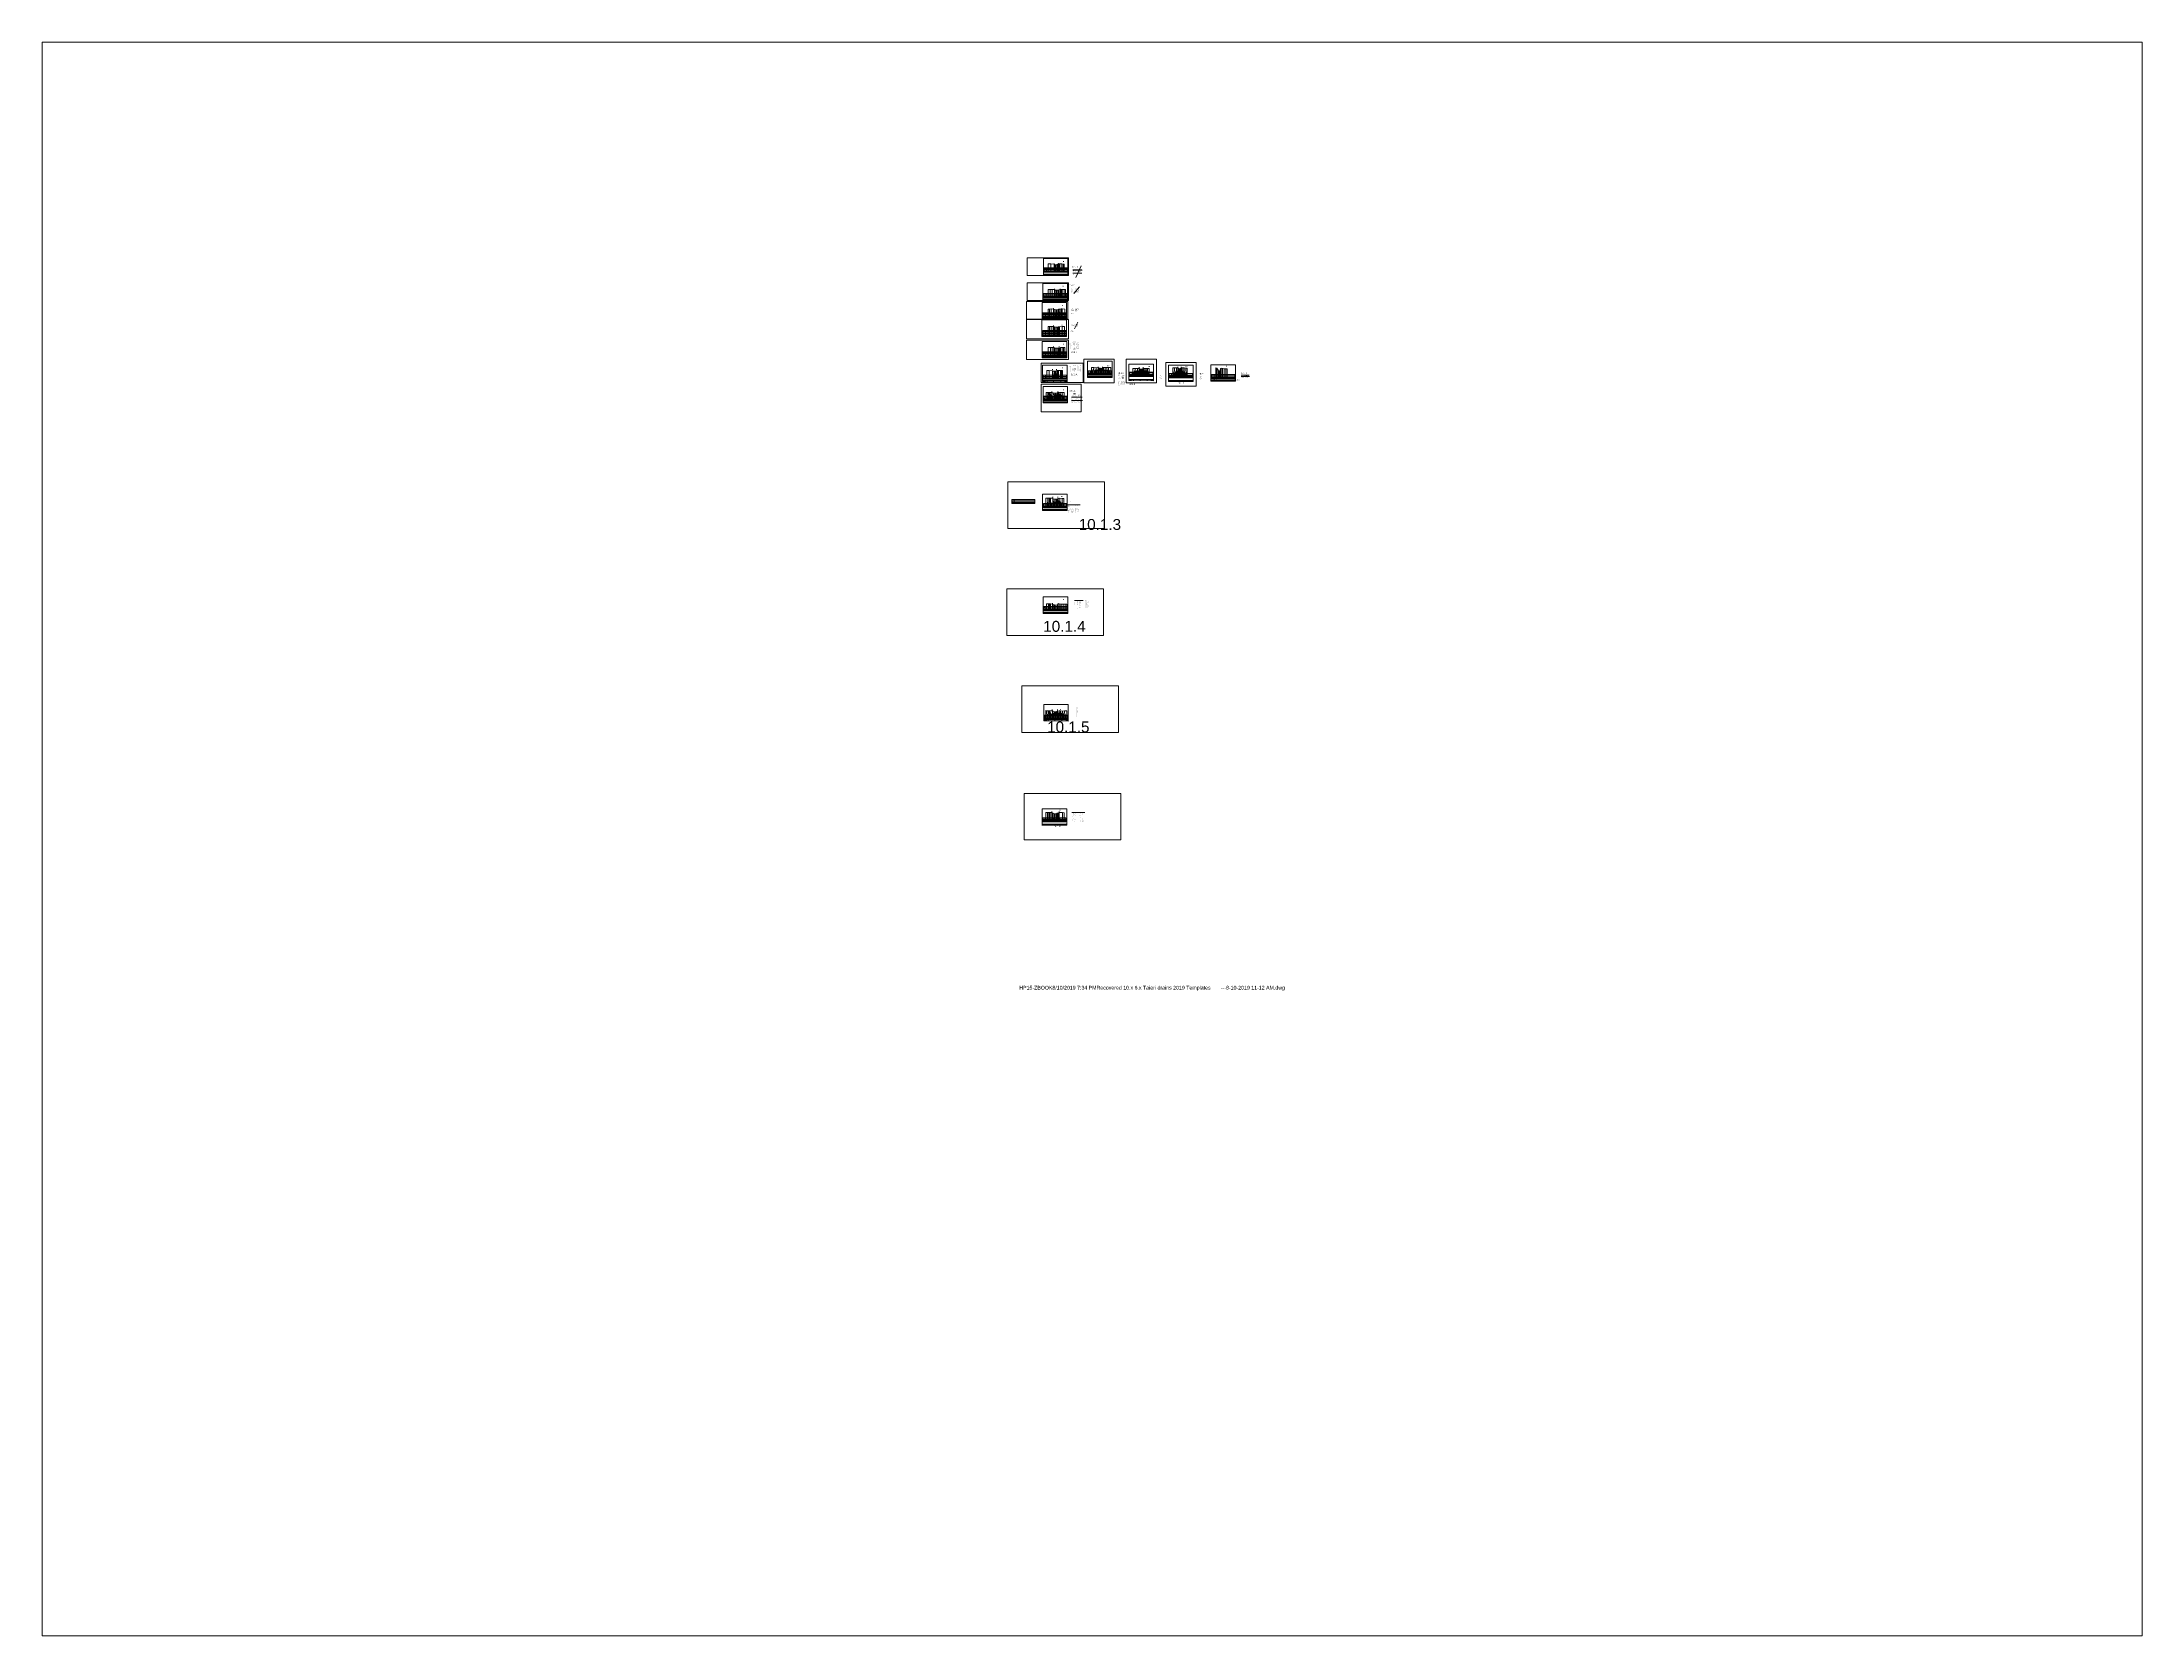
# Paper-space layout 'Layout1' of a CAD drawing. Header units: millimetres. Extents: x 26 to 231, y 20 to 176.
# The model-space entities are those that its viewports show. They can reach past a viewport. Long polylines and large blocks are cut down to what shows.
import ezdxf

# ---------------------------------------------------------------- set-up
doc = ezdxf.new("R2010")
doc.units = ezdxf.units.MM
doc.header["$PDMODE"] = 35
doc.header["$PDSIZE"] = 1
doc.layers.get('0').update_dxf_attribs({"lineweight": 0})
doc.layers.add('10.1___Corrected', color=50, linetype='Continuous', plot=False)
for name, color, linetype in [('corrected vertical', 210, 'Continuous'), ('geo', 7, 'Continuous'), ('TITLE_BLOCK', 7, 'Continuous'), ('Trial scaled', 7, 'Continuous')]:
    doc.layers.add(name, color=color, linetype=linetype)
doc.styles.get("Standard").update_dxf_attribs({"font": 'arial.ttf', "height": 5000})

# ---------------------------------------------------------------- blocks, each defined once
blk = doc.blocks.new('Geomatics_Circle_SPT')
at = {"layer": 'geo', "color": 2, "linetype": 'Continuous', "lineweight": 0}
for p, q in [((-25, 5), (-5, 25)), ((0, 25), (-25, 0)), ((-25, -5), (5, 25)), ((5, -25), (-25, 5)), ((-25, 0), (0, -25)), ((-10, 23), (-23, 10)), ((10, 23), (-23, -10)), ((-23, 10), (10, -23)), ((-21, 14), (-14, 21)), ((-21, -14), (14, 21)), ((14, -21), (-21, 14)), ((0, 0), (-18, 18)), ((0, 0), (-18, -18)), ((-14, 21), (21, -14)), ((21, 14), (-14, -21)), ((23, -10), (-10, 23)), ((-10, -23), (23, 10)), ((-5, 25), (25, -5)), ((25, 5), (-5, -25)), ((25, 0), (0, 25)), ((0, 0), (18, 18)), ((0, 0), (18, -18)), ((0, -25), (25, 0)), ((5, 25), (25, 5)), ((23, 10), (10, 23)), ((14, 21), (21, 14)), ((18, 18), (18, 18)), ((-5, -25), (-25, -5)), ((-23, -10), (-10, -23)), ((-14, -21), (-21, -14)), ((-18, -18), (-18, -18)), ((25, -5), (5, -25)), ((5, -25), (5, -25)), ((10, -23), (23, -10)), ((21, -14), (14, -21)), ((18, -18), (18, -18))]:
    blk.add_line(p, q, dxfattribs=at)
at = {"layer": 'geo', "color": 1, "linetype": 'Continuous', "lineweight": 0}
for p, q in [((5, 25), (-25, 5)), ((-5, 25), (-25, -5)), ((-25, 0), (10, 23)), ((-25, 0), (-10, 23)), ((14, 21), (-25, -5)), ((-14, 21), (-25, 5)), ((21, 14), (-25, 5)), ((-21, 14), (-25, -5)), ((-25, 0), (23, 10)), ((-25, 0), (-23, 10)), ((0, 0), (-25, 5)), ((-25, 5), (-21, -14)), ((-25, 5), (-5, -25)), ((-25, 5), (14, -21)), ((-25, 5), (-25, 5)), ((0, 0), (-25, -5)), ((-23, -10), (-25, 0)), ((-10, -23), (-25, 0)), ((10, -23), (-25, 0)), ((-23, 10), (0, 25)), ((-23, -10), (0, 25)), ((-23, 10), (18, 18)), ((-23, -10), (18, 18)), ((-23, 10), (-18, 18)), ((-23, -10), (-18, 18)), ((-18, -18), (-23, 10)), ((0, -25), (-23, 10)), ((-23, 10), (18, -18)), ((-23, 10), (25, 0)), ((-23, 9), (-23, 9)), ((-23, -10), (25, 0)), ((-5, 25), (-21, 14)), ((5, 25), (-21, -14)), ((14, 21), (-21, 14)), ((-14, 21), (-21, -14)), ((0, 0), (-21, 14)), ((-21, 14), (-14, -21)), ((-21, 14), (5, -25)), ((-21, 14), (-21, 14)), ((25, 5), (-21, 14)), ((0, 0), (-21, -14)), ((-18, 18), (10, 23)), ((-18, 18), (-10, 23)), ((-18, -18), (10, 23)), ((-18, -18), (-10, 23)), ((-10, -23), (-18, 18)), ((-18, 18), (10, -23)), ((-18, 18), (23, -10)), ((-18, 18), (-18, 18)), ((-18, 18), (23, 10)), ((-18, -18), (23, 10)), ((5, 25), (-14, 21)), ((-5, 25), (-14, -21)), ((0, 0), (-14, 21)), ((-14, 21), (-5, -25)), ((-14, 21), (-14, 21)), ((25, -5), (-14, 21)), ((21, 14), (-14, 21)), ((-14, -21), (25, 5)), ((0, 0), (-14, -21)), ((-10, 23), (0, 25)), ((-10, -23), (0, 25)), ((-10, 23), (0, -25)), ((-10, 23), (18, -18)), ((-10, 23), (-10, 23)), ((-10, 23), (25, 0)), ((-10, 23), (18, 18)), ((-10, -23), (18, 18)), ((25, 0), (-10, -23)), ((0, 0), (-5, 25)), ((-5, 25), (-5, 25)), ((21, -14), (-5, 25)), ((25, 5), (-5, 25)), ((14, 21), (-5, 25)), ((-5, -25), (21, 14)), ((0, 0), (-5, -25)), ((0, 0), (5, 25)), ((0, 25), (10, -23)), ((0, 25), (0, 25)), ((0, 25), (23, -10)), ((0, 25), (23, 10)), ((0, 25), (10, 23)), ((0, -25), (10, 23)), ((0, 0), (14, 21)), ((0, 0), (21, 14)), ((23, 10), (0, -25)), ((0, 0), (25, 5)), ((0, 0), (5, -25)), ((0, 0), (14, -21)), ((0, 0), (21, -14)), ((0, 0), (25, -5)), ((14, -21), (5, 25)), ((25, -5), (5, 25)), ((21, 14), (5, 25)), ((5, 25), (5, 25)), ((5, -25), (14, 21)), ((5, -25), (25, 5)), ((9, 23), (9, 23)), ((10, 23), (18, -18)), ((10, 23), (25, 0)), ((10, 23), (18, 18)), ((18, 18), (10, -23)), ((25, 0), (10, -23)), ((21, -14), (14, 21)), ((25, 5), (14, 21)), ((14, 21), (14, 21)), ((14, -21), (21, 14)), ((18, 18), (23, -10)), ((18, 18), (23, 10)), ((18, 18), (18, 18)), ((23, 10), (18, -18)), ((25, -5), (21, 14)), ((21, 14), (21, 14)), ((21, -14), (25, 5)), ((23, 10), (25, 0)), ((23, 10), (23, 10)), ((25, 0), (23, -10)), ((25, 5), (25, 5)), ((25, 0), (25, 0)), ((-25, 0), (-25, 0)), ((-25, 0), (23, -10)), ((-25, -5), (-25, -5)), ((-25, -5), (-14, -21)), ((-25, -5), (5, -25)), ((-25, -5), (21, -14)), ((-23, -10), (-23, -10)), ((-18, -18), (-23, -10)), ((0, -25), (-23, -10)), ((18, -18), (-23, -10)), ((-21, -14), (25, -5)), ((-21, -14), (-21, -14)), ((-21, -14), (-5, -25)), ((-21, -14), (14, -21)), ((23, -10), (-18, -18)), ((-18, -18), (-18, -18)), ((-10, -23), (-18, -18)), ((10, -23), (-18, -18)), ((-14, -21), (21, -14)), ((-14, -21), (-14, -21)), ((-14, -21), (5, -25)), ((18, -18), (-10, -23)), ((0, -25), (-10, -23)), ((-9, -23), (-9, -23)), ((-5, -25), (25, -5)), ((-5, -25), (14, -21)), ((-5, -25), (-5, -25)), ((23, -10), (0, -25)), ((10, -23), (0, -25)), ((0, -25), (0, -25)), ((5, -25), (21, -14)), ((5, -25), (5, -25)), ((18, -18), (10, -23)), ((10, -23), (10, -23)), ((14, -21), (25, -5)), ((14, -21), (14, -21)), ((23, -10), (18, -18)), ((18, -18), (18, -18)), ((21, -14), (21, -14)), ((23, -9), (23, -9)), ((25, -5), (25, -5))]:
    blk.add_line(p, q, dxfattribs=at)
at = {"layer": 'geo', "color": 114, "linetype": 'Continuous', "lineweight": 0}
for p, q in [((-25, 5), (14, 21)), ((18, 18), (-25, 0)), ((-25, -5), (21, 14)), ((-14, -21), (-25, 5)), ((10, 23), (-23, 10)), ((0, 0), (-23, 10)), ((-23, 10), (-10, -23)), ((0, 0), (-23, -10)), ((-21, 14), (5, 25)), ((-5, -25), (-21, 14)), ((25, 5), (-21, -14)), ((0, 25), (-18, 18)), ((-18, 18), (0, -25)), ((-14, 21), (-5, 25)), ((5, -25), (-14, 21)), ((0, 0), (-10, 23)), ((0, 0), (-10, -23)), ((-5, 25), (14, -21)), ((18, -18), (0, 25)), ((0, 0), (10, 23)), ((0, 0), (23, 10)), ((0, 0), (10, -23)), ((0, 0), (23, -10)), ((5, 25), (21, -14)), ((23, -10), (10, 23)), ((14, 21), (25, -5)), ((25, 0), (18, 18)), ((21, 14), (25, 5)), ((-25, 0), (-18, -18)), ((-21, -14), (-25, -5)), ((-18, -18), (25, 0)), ((25, -5), (-14, -21)), ((-10, -23), (23, -10)), ((21, -14), (-5, -25)), ((0, -25), (18, -18)), ((14, -21), (5, -25))]:
    blk.add_line(p, q, dxfattribs=at)
at = {"layer": 'geo', "color": 250, "linetype": 'Continuous', "lineweight": 0}
for p, q in [((25, 5), (-25, 5)), ((-25, 5), (-25, -5)), ((0, 0), (-25, 0)), ((-23, 10), (23, 10)), ((-23, 10), (-23, 10)), ((-23, -10), (-23, 10)), ((21, 14), (-21, 14)), ((-21, 14), (-21, -14)), ((-18, 18), (18, 18)), ((-18, -18), (-18, 18)), ((-14, 21), (-14, 21)), ((14, 21), (-14, 21)), ((-14, 21), (-14, -21)), ((-10, 23), (10, 23)), ((-10, -23), (-10, 23)), ((-5, 25), (5, 25)), ((-5, 25), (-5, -25)), ((0, 0), (0, 25)), ((0, 0), (0, -25)), ((0, 0), (25, 0)), ((5, 25), (5, -25)), ((10, -23), (10, 23)), ((14, 21), (14, -21)), ((18, -18), (18, 18)), ((21, 14), (21, 14)), ((21, -14), (21, 14)), ((23, 10), (23, -10)), ((25, 5), (25, 5)), ((25, -5), (25, 5)), ((-25, -5), (25, -5)), ((23, -10), (-23, -10)), ((-21, -14), (21, -14)), ((18, -18), (-18, -18)), ((-14, -21), (14, -21)), ((10, -23), (-10, -23)), ((-5, -25), (5, -25))]:
    blk.add_line(p, q, dxfattribs=at)
blk = doc.blocks.new('GeomaticsNZ TITLE BLOCK')
at = {"color": 7, "linetype": 'Continuous', "lineweight": 0}
for p, q in [((0, 95), (0, 1579)), ((0, 1579), (2363, 1579)), ((2364, 95), (0, 95)), ((0, 95), (0, 0)), ((0, 0), (2364, -4)), ((16, 95), (2364, 95)), ((224, 95), (224, 0)), ((2364, 95), (383, 95)), ((436, 95), (436, -1)), ((1063, 95), (1063, -2)), ((1755, 95), (1755, -3)), ((2144, 95), (2144, -3)), ((2144, 82), (2239, 82)), ((2144, 71), (2239, 71)), ((2144, 60), (2239, 60)), ((2144, 49), (2239, 49)), ((2144, 35), (2364, 35)), ((2215, 95), (2215, 36)), ((2239, 95), (2239, -3)), ((2363, 1579), (2364, 95)), ((2364, -4), (2364, 95))]:
    blk.add_line(p, q, dxfattribs=at)
at = {"color": 7, "linetype": 'Continuous', "lineweight": 0, "xscale": 1.36, "yscale": 1.36, "zscale": 1.36}
blk.add_blockref('Geomatics_Circle_SPT', (112, 46), dxfattribs=at)
at = {"color": 7, "linetype": 'Continuous', "lineweight": 0}
for s, p in [('ST', (2222, 64)), ('ST', (2222, 51)), ('PK', (2222, 85))]:
    blk.add_text(s, height=5, dxfattribs=at).set_placement(p)
at = {"color": 7, "linetype": 'Continuous', "lineweight": 0, "attachment_point": 1}
for s, width, heights, insert, char_height in [('{\\C256;Geomatics N.Z. LTD                   }', 125.08, [15.8], (69, 50), 7), ('{\\C256;GEOMATICS N.Z. LTD                   \\PTELEPHONE:  M 021 023 6 00 55;\\PPO BOX 2177\\PSOUTH DUNEDIN\\PDUNEDIN 9044\\PEmail: geomaticsnz@gmail.com}', 3535.73, [94.7], (234, 83), 7), ('{\\C256;OTAGO REGIONAL COUNCIL\\PDunedin}', 3535.73, [0], (589, 64), 15), ('{\\C256;WEST TAIERI DRAINS SURVEY 2019}', 3535.73, [0], (1134, 64), 15), ('{\\C256;ELEVATIONS ARE SHOWN IN LOCAL OTAGO DATUM}', 3535.73, [0], (1134, 35), 10), ('{\\C256;Surveyed by:}', 3535.73, [0], (2145, 92), 7), ('{\\C256;Checked by:}', 3535.73, [0], (2145, 59), 7), ('{\\C256;Approved by:}', 3535.73, [0], (2145, 46), 7), ('{\\C256;JOB No 0062019}', 3535.73, [0], (2145, 21), 7), ('{\\C256;Drawn by:}', 3535.73, [0], (2146, 70), 7), ('{\\C256;Drawn:22-SEP-2019}', 3535.73, [0], (2245, 21), 7)]:
    blk.add_mtext_dynamic_manual_height_columns(s, width=width, gutter_width=159, heights=heights, dxfattribs=dict(at, insert=insert, char_height=char_height))
blk = doc.blocks.new('_Open90')
at = {"color": 0, "linetype": 'ByBlock', "lineweight": -2}
for p, q in [((0, 0), (-1, 0)), ((-0.5, 0.5), (0, 0)), ((0, 0), (-0.5, -0.5))]:
    blk.add_line(p, q, dxfattribs=at)
blk = doc.blocks.new('REVDATE')
at = {"linetype": 'Continuous', "lineweight": 0, "flags": 8}
for tag in ['USER', 'REVDATE', 'FNAME']:
    blk.add_attdef(tag, (0, 0), '', height=4.95, dxfattribs=at)

msp = doc.modelspace()

# ---------------------------------------------------------------- linework, layer by layer
at = {"color": 7, "linetype": 'Continuous', "lineweight": 0}
for p, q in [((25596, 2312045), (102452, 2312045)), ((25596, 2312045), (25596, 2298293)), ((25596, 2310506), (102452, 2310506)), ((25596, 2306214), (102452, 2306214)), ((25596, 2302388), (102452, 2302388)), ((25596, 2300026), (102452, 2300026)), ((25596, 2298293), (102452, 2298293)), ((33864, 2298293), (33864, 2312045)), ((58781, 2326924), (58781, 2325676)), ((72632, 2327307), (72632, 2326059)), ((102452, 2298293), (102452, 2312045)), ((24037, 2227685), (100894, 2227685)), ((24037, 2227685), (24037, 2213934)), ((24037, 2225794), (100894, 2225794)), ((32306, 2213934), (32306, 2227685)), ((100894, 2213934), (100894, 2227685)), ((21844, 2163227), (98700, 2163227)), ((21844, 2163227), (21844, 2149476)), ((21844, 2161336), (98700, 2161336)), ((21844, 2157407), (98700, 2157407)), ((24037, 2221570), (100894, 2221570)), ((24037, 2217680), (100894, 2217680)), ((24037, 2215802), (100894, 2215802)), ((24037, 2213934), (100894, 2213934)), ((30113, 2149476), (30113, 2163227)), ((57061, 2179049), (57061, 2177801)), ((98700, 2149476), (98700, 2163227)), ((21368, 2104828), (98225, 2104828)), ((21368, 2104828), (21368, 2091076)), ((21368, 2102937), (98225, 2102937)), ((21368, 2099017), (98225, 2099017)), ((21368, 2094972), (98225, 2094972)), ((21368, 2091076), (98225, 2091076)), ((21844, 2153333), (98700, 2153333)), ((21844, 2151277), (98700, 2151277)), ((21844, 2149476), (98700, 2149476)), ((29637, 2091076), (29637, 2104828)), ((56119, 2119261), (56119, 2121083)), ((98225, 2091076), (98225, 2104828)), ((21623, 2034314), (98479, 2034314)), ((21623, 2034314), (21623, 2020562)), ((21623, 2032590), (98479, 2032590)), ((21623, 2028355), (98479, 2028355)), ((21623, 2024463), (98479, 2024463)), ((21623, 2022332), (98479, 2022332)), ((21623, 2020562), (98479, 2020562)), ((29891, 2020562), (29891, 2034314)), ((57114, 2050227), (57114, 2051852)), ((75930, 2050429), (75930, 2052054)), ((98479, 2020562), (98479, 2034314)), ((22352, 1957690), (99208, 1957690)), ((22352, 1957690), (22352, 1943939)), ((22352, 1956649), (99208, 1956649)), ((22352, 1952424), (99208, 1952424)), ((22352, 1948049), (99208, 1948049)), ((30621, 1943939), (30621, 1957690)), ((53329, 1975184), (53329, 1977006)), ((67019, 1975052), (67019, 1976874)), ((99208, 1943939), (99208, 1957690)), ((171321, 1971005), (248177, 1971005)), ((171321, 1971005), (171321, 1957253)), ((171321, 1969964), (248177, 1969964)), ((171321, 1965192), (248177, 1965192)), ((171321, 1961034), (248177, 1961034)), ((171321, 1958969), (248177, 1958969)), ((171321, 1957253), (248177, 1957253)), ((179589, 1957253), (179589, 1971005)), ((204682, 1983068), (204682, 1985048)), ((219180, 1983173), (219180, 1985153)), ((248177, 1957253), (248177, 1971005)), ((308520, 1966717), (385376, 1966717)), ((308520, 1966717), (308520, 1952965)), ((308520, 1965675), (385376, 1965675)), ((308520, 1960884), (385376, 1960884)), ((308520, 1956813), (385376, 1956813)), ((308520, 1954680), (385376, 1954680)), ((308520, 1952965), (385376, 1952965)), ((316789, 1952965), (316789, 1966717)), ((340018, 1981662), (340018, 1983642)), ((353313, 1981703), (353313, 1983683)), ((385376, 1952965), (385376, 1966717)), ((439420, 1962304), (516276, 1962304)), ((439420, 1962304), (439420, 1948552)), ((439420, 1961263), (516276, 1961263)), ((439420, 1956502), (516276, 1956502)), ((439420, 1952663), (516276, 1952663)), ((439420, 1950298), (516276, 1950298)), ((439420, 1948552), (516276, 1948552)), ((447688, 1948552), (447688, 1962304)), ((468542, 1982525), (468542, 1984505)), ((479664, 1982254), (479664, 1984234)), ((516276, 1948552), (516276, 1962304)), ((579868, 1959250), (656725, 1959250)), ((579868, 1959250), (579868, 1945499)), ((579868, 1958209), (656725, 1958209)), ((579868, 1953984), (656725, 1953984)), ((579868, 1949609), (656725, 1949609)), ((579868, 1947214), (656725, 1947214)), ((588137, 1945499), (588137, 1959250)), ((656725, 1945499), (656725, 1959250)), ((22352, 1945654), (99208, 1945654)), ((22352, 1943939), (99208, 1943939)), ((24220, 1887546), (101077, 1887546)), ((24220, 1887546), (24220, 1873795)), ((24220, 1886502), (101077, 1886502)), ((24220, 1882028), (101077, 1882028)), ((24220, 1877996), (101077, 1877996)), ((32489, 1873795), (32489, 1896273)), ((51632, 1900417), (51632, 1902863)), ((71012, 1901293), (71012, 1902918)), ((101077, 1873795), (101077, 1887546)), ((579868, 1945499), (656725, 1945499)), ((24220, 1875462), (101077, 1875462)), ((24220, 1873795), (101077, 1873795)), ((-81548, 1546276), (-4692, 1546276)), ((-81548, 1544385), (-4692, 1544385)), ((-81548, 1540160), (-4692, 1540160)), ((-81548, 1536270), (-4692, 1536270)), ((-81548, 1534543), (-4692, 1534543)), ((-81548, 1532524), (-4692, 1532524)), ((-73279, 1532524), (-73279, 1546276)), ((-4692, 1532524), (-4692, 1546276)), ((23220, 1532089), (100077, 1532089)), ((23220, 1532089), (23220, 1518337)), ((23220, 1531080), (100077, 1531080)), ((54014, 1552213), (54014, 1554450)), ((71364, 1552487), (71364, 1554724)), ((100077, 1518337), (100077, 1532089)), ((23220, 1526856), (100077, 1526856)), ((23220, 1522475), (100077, 1522475)), ((23220, 1520151), (100077, 1520151)), ((23220, 1518337), (100077, 1518337)), ((104567, 1528706), (145404, 1528706)), ((24772, 1191275), (101629, 1191275)), ((24772, 1190474), (101629, 1190474)), ((24772, 1185886), (101629, 1185886)), ((24772, 1181641), (101131, 1181641)), ((52989, 1201053), (52989, 1203289)), ((72522, 1200743), (72522, 1202980)), ((101629, 1177524), (101629, 1191275)), ((24772, 1179249), (101629, 1179249)), ((24772, 1177524), (101629, 1177524)), ((52733, 848038), (52733, 851461)), ((69489, 847924), (69489, 851528)), ((26099, 818078), (26099, 831829)), ((26099, 831829), (102955, 831829)), ((26099, 830718), (102955, 830718)), ((26099, 826586), (102955, 826586)), ((26099, 822317), (102955, 822317)), ((26099, 819877), (102955, 819877)), ((26099, 818078), (102955, 818078)), ((29357, 818078), (29357, 831829)), ((29452, 831829), (29452, 831845)), ((31500, 831816), (31500, 831832)), ((102955, 818078), (102955, 831829)), ((20470, 479194), (20470, 492946)), ((20470, 492946), (97326, 492946)), ((20470, 491708), (97326, 491708)), ((20470, 487644), (97326, 487644)), ((28738, 479194), (28738, 492946)), ((97326, 479194), (97326, 492946)), ((20470, 483686), (97326, 483686)), ((20470, 481213), (97326, 481213)), ((20470, 479194), (97326, 479194))]:
    msp.add_line(p, q, dxfattribs=at)
at = {"color": 1, "linetype": 'Continuous', "lineweight": 0}
for p, q in [((89159, 2333282), (90451, 2333282)), ((87111, 2251305), (88403, 2251305)), ((86041, 2187140), (87333, 2187140)), ((84065, 2122968), (85357, 2122968)), ((88274, 2059325), (89566, 2059325)), ((85624, 1981603), (86916, 1981603)), ((235793, 1987868), (237085, 1987868)), ((372695, 1986342), (373987, 1986342)), ((494894, 1985469), (496186, 1985469)), ((628936, 1986860), (630228, 1986860)), ((89421, 1908681), (90712, 1908681)), ((83543, 1556166), (84835, 1556166)), ((89362, 1214416), (90654, 1214416)), ((79483, 851406), (80774, 851406)), ((77697, 517621), (78989, 517621))]:
    msp.add_line(p, q, dxfattribs=at)
at = {"linetype": 'Continuous', "lineweight": 0}
for p, q in [((120389, 2305983), (150195, 2305983)), ((120730, 2295097), (150660, 2295097)), ((121101, 2304220), (151093, 2304220)), ((130841, 2280559), (147964, 2318354)), ((59400, 2242769), (59400, 2241521)), ((78833, 2242723), (78833, 2241475)), ((123421, 2226824), (142794, 2249077)), ((125911, 2110803), (137720, 2131965)), ((471791, 1978869), (471791, 1979159)), ((678000, 1952650), (704860, 1952650)), ((678140, 1957470), (704720, 1957470)), ((116136, 1884572), (151741, 1884572)), ((116510, 1872797), (152317, 1872797)), ((24772, 1191275), (24772, 1177524)), ((51086, 511522), (51086, 513832)), ((75570, 511393), (75570, 513702)), ((92317, 509575), (92317, 479194))]:
    msp.add_line(p, q, dxfattribs=at)
at = {"color": 7, "linetype": 'Continuous', "lineweight": 15, "true_color": 0xffffff}
msp.add_line((-81548, 1546276), (-81548, 1532524), dxfattribs=at)
at = {"color": 4, "linetype": 'Continuous', "lineweight": 0}
for points in [[(106600, 2344835), (-30070, 2344835), (-30070, 2286570), (106600, 2286570)], [(106600, 2262662), (-30070, 2262662), (-30070, 2204396), (106600, 2204396)], [(104423, 2200809), (-32248, 2200809), (-32248, 2142544), (104423, 2142544)], [(106227, 2141258), (-32248, 2141258), (-32248, 2077396), (106227, 2077396)], [(106254, 2072584), (-32221, 2072584), (-32221, 2008723), (106254, 2008723)], [(154337, 1996305), (15862, 1996305), (15862, 1932444), (154337, 1932444)], [(257554, 2010148), (157232, 2010148), (157232, 1931725), (257554, 1931725)], [(397883, 2009887), (297561, 2009887), (297561, 1931465), (397883, 1931465)], [(528639, 1999594), (428316, 1999594), (428316, 1921172), (528639, 1921172)], [(148189, 1927242), (15907, 1927242), (15907, 1836011), (148189, 1836011)], [(225894, 1603778), (-94026, 1603778), (-94026, 1449676), (225894, 1449676)], [(221590, 1249825), (-98331, 1249825), (-98331, 1095723), (221590, 1095723)], [(271864, 929522), (-48057, 929522), (-48057, 775420), (271864, 775420)], [(279915, 573430), (-40006, 573430), (-40006, 419328), (279915, 419328)]]:
    msp.add_lwpolyline(points, close=True, dxfattribs=at)
at = {"color": 1, "linetype": 'Continuous', "lineweight": 0}
for points in [[(39344, 2324980), (47379, 2325059), (58796, 2324029), (59903, 2323179), (60087, 2322819), (62232, 2322379), (63639, 2322379), (67146, 2322478), (68746, 2322818), (68991, 2323128), (72632, 2324838), (74775, 2324968), (78003, 2325338), (84749, 2325208), (88933, 2324917), (92213, 2324847)], [(38637, 2240159), (45677, 2240228), (52232, 2240268), (59400, 2240318), (60871, 2239377), (61982, 2238487), (66587, 2237887), (70637, 2238087), (73935, 2238487), (74351, 2239077), (78833, 2240166), (82314, 2240336), (85160, 2241016), (92142, 2240225), (96504, 2240105)], [(38637, 2175823), (43010, 2175903), (49335, 2176162), (57061, 2176022), (60648, 2174362), (61110, 2174182), (65676, 2173182), (69199, 2173681), (73215, 2174251), (73214, 2175011), (78055, 2175621), (81571, 2176411), (84781, 2176321), (94397, 2175630)], [(38637, 2118418), (43454, 2118518), (49444, 2118698), (56079, 2118228), (58834, 2116778), (59602, 2116527), (64139, 2115727), (68421, 2115927), (72109, 2116557), (72981, 2116777), (76637, 2117257), (85076, 2118377), (92582, 2118076)], [(38637, 2048848), (46806, 2049038), (52132, 2049118), (57277, 2048697), (59181, 2047417), (59560, 2046877), (64692, 2046177), (68524, 2046077), (72700, 2046867), (73142, 2047177), (75390, 2047466), (76102, 2048066), (80118, 2048456), (84972, 2048466), (89827, 2048366), (93937, 2048285)], [(34042, 1972535), (42095, 1972615), (53513, 1971585), (54619, 1970735), (54804, 1970375), (59842, 1969895), (63463, 1970374), (63708, 1970684), (67348, 1972394), (69492, 1972524), (72719, 1972894), (79465, 1972764), (83650, 1972473), (86930, 1972403)], [(182742, 1982151), (189727, 1981980), (197759, 1981830), (204679, 1982069), (207866, 1980649), (208859, 1980369), (210615, 1979954), (212504, 1979803), (214394, 1979603), (216417, 1980338), (216698, 1980665), (219290, 1981845), (220337, 1982138), (221833, 1982191), (228038, 1982090), (232960, 1982004), (238966, 1982025), (246251, 1982997)], [(318952, 1979298), (326491, 1979368), (334479, 1979447), (340097, 1978957), (341026, 1977997), (342694, 1977577), (344463, 1977137), (346426, 1976636), (348389, 1976936), (350545, 1977524), (350671, 1977836), (351616, 1978092), (353300, 1979160), (354159, 1979330), (358476, 1979340), (363223, 1979406), (367758, 1979395), (373190, 1979465)], [(451467, 1980910), (456804, 1981070), (463770, 1981209), (468543, 1981139), (470798, 1979469), (471791, 1979159), (471791, 1978869), (472858, 1978159), (473718, 1977759), (475347, 1978159), (476773, 1978849), (477024, 1979334), (478331, 1979609), (479823, 1980867), (484324, 1980864), (489583, 1980869), (494987, 1980733), (499409, 1980585)], [(32489, 1899886), (37385, 1900086), (41125, 1900236), (42959, 1900174), (44495, 1900224), (45866, 1900154), (51632, 1899564), (55108, 1898474), (55852, 1898214), (60854, 1897214), (64856, 1897614), (68561, 1898194), (68946, 1898564), (71012, 1899784), (74825, 1900414), (78705, 1900342), (84929, 1899732), (91988, 1899652)], [(31489, 1550199), (37550, 1550349), (42176, 1550448), (43848, 1550508), (45494, 1550558), (46976, 1550458), (53915, 1549948), (55449, 1548128), (55870, 1547848), (60827, 1546547), (65011, 1546547), (68893, 1547917), (69274, 1548247), (71590, 1549597), (78138, 1549666), (85044, 1549576), (90866, 1549562)], [(33989, 1200328), (40374, 1200330), (43055, 1200536), (44560, 1200586), (46302, 1200436), (52983, 1199756), (55478, 1197726), (60404, 1197126), (64685, 1196726), (69382, 1197706), (69964, 1198116), (72566, 1199236), (77737, 1200274), (82040, 1200064), (88249, 1199484), (95244, 1199364), (101259, 1199334)], [(31491, 847212), (34711, 846980), (39849, 846860), (41893, 847040), (43521, 847120), (44938, 847090), (52868, 846620), (54246, 845240), (54554, 844390), (59684, 843390), (63452, 842990), (66789, 844410), (67322, 844910), (69549, 846050), (75242, 846118), (80349, 846172), (86377, 846018), (93045, 846108), (100541, 846138)], [(30763, 509988), (36843, 509997), (40698, 510077), (44450, 510227)], [(44450, 510227), (45875, 510187), (51063, 509927), (54589, 507696), (55031, 507406), (59957, 506206), (64167, 505906), (67744, 507346), (68288, 507666), (69590, 508406), (71726, 508596), (73873, 509315), (75856, 510265), (86011, 509745), (92223, 509565), (92317, 509575)]]:
    msp.add_lwpolyline(points, dxfattribs=at)
at = {"color": 7, "linetype": 'Continuous', "lineweight": 0}
for points in [[(39344, 2324980), (39344, 2298293)], [(47379, 2325059), (47379, 2298293)], [(58796, 2324029), (58796, 2298293)], [(59903, 2323179), (59903, 2298293)], [(60087, 2322819), (60087, 2313919), (60915, 2313267), (60915, 2298293)], [(62232, 2322379), (62232, 2298293)], [(63639, 2322379), (63639, 2298293)], [(67146, 2322478), (67146, 2298293)], [(68746, 2322818), (68746, 2298293)], [(68991, 2323128), (68991, 2313929), (70313, 2312779), (70313, 2298293)], [(72632, 2324838), (72632, 2298293)], [(74775, 2324701), (74775, 2298293)], [(78003, 2325338), (78003, 2298293)], [(84749, 2325208), (84749, 2298293)], [(88933, 2324917), (88933, 2298293)], [(92213, 2324847), (92213, 2298293)], [(38637, 2175823), (38637, 2149476)], [(43010, 2175903), (43010, 2149476)], [(49335, 2176162), (49335, 2149476)], [(57061, 2176022), (57061, 2149476)], [(60648, 2174362), (60648, 2149476)], [(61110, 2174182), (61110, 2164491), (61840, 2164083), (61840, 2149476)], [(65676, 2173182), (65676, 2149476)], [(69199, 2173681), (69199, 2149476)], [(73214, 2174250), (73214, 2149476)], [(73215, 2169769), (73215, 2149476)], [(73215, 2166945), (74285, 2165602), (74285, 2149476)], [(78055, 2175621), (78055, 2149476)], [(81571, 2176411), (81571, 2149476)], [(84781, 2176321), (84781, 2149476)], [(94397, 2175630), (94397, 2149476)], [(38637, 2118418), (38637, 2091076)], [(43454, 2118518), (43454, 2091076)], [(49444, 2118698), (49444, 2091076)], [(56079, 2118228), (56079, 2091076)], [(58834, 2116778), (58834, 2091076)], [(59602, 2116527), (59602, 2091076)], [(64139, 2115727), (64139, 2091076)], [(68421, 2115927), (68421, 2091076)], [(72109, 2116557), (72109, 2091076)], [(72981, 2116777), (72981, 2091076)], [(76637, 2117257), (76637, 2091076)], [(85076, 2118377), (85076, 2091076)], [(92582, 2118076), (92582, 2091076)], [(38637, 2048848), (38637, 2020562)], [(46806, 2049038), (46806, 2020562)], [(52132, 2049118), (52132, 2020562)], [(57277, 2048697), (57277, 2020562)], [(59181, 2047417), (59181, 2020562)], [(59560, 2046877), (59560, 2036070), (60454, 2035119), (60454, 2020562)], [(64692, 2046177), (64692, 2020562)], [(68524, 2046077), (68524, 2020562)], [(72700, 2046867), (72700, 2035828), (71792, 2034791), (71792, 2020562)], [(73142, 2047177), (73142, 2020562)], [(75390, 2047466), (75390, 2020562)], [(76102, 2048066), (76102, 2020562)], [(80118, 2048456), (80118, 2020562)], [(84972, 2048466), (84972, 2020562)], [(89827, 2048366), (89827, 2020562)], [(93937, 2048285), (93937, 2020562)], [(34042, 1972535), (34042, 1943939)], [(42095, 1972615), (42095, 1943939)], [(53513, 1971585), (53513, 1943939)], [(54619, 1970735), (54619, 1943939)], [(54804, 1970375), (54804, 1965031), (57027, 1957690), (57027, 1943939)], [(59842, 1969895), (59842, 1943939)], [(63463, 1970374), (63463, 1943939)], [(63708, 1970684), (63708, 1965422), (65279, 1957690), (65279, 1943939)], [(67348, 1972394), (67348, 1943939)], [(69492, 1972524), (69492, 1943939)], [(72719, 1972894), (72719, 1943939)], [(79465, 1972764), (79465, 1943939)], [(83650, 1972473), (83650, 1943939)], [(86930, 1972403), (86930, 1943939)], [(182739, 1982151), (182741, 1957253)], [(189727, 1981980), (189634, 1978214), (185883, 1971005), (185883, 1957253)], [(197759, 1981830), (197759, 1975950), (191328, 1971005), (191328, 1957253)], [(204679, 1982069), (204679, 1975767), (193036, 1971005), (193036, 1957253)], [(207866, 1980649), (207866, 1975968), (196584, 1971005)], [(196584, 1957253), (196584, 1971005)], [(208859, 1974510), (200488, 1971005)], [(200488, 1957253), (200488, 1971005)], [(210615, 1974527), (204328, 1971005)], [(204328, 1957253), (204328, 1971005)], [(212504, 1974547), (208024, 1971005)], [(208024, 1957253), (208024, 1971005)], [(208859, 1980369), (208859, 1974510)], [(210615, 1979954), (210615, 1974527)], [(214394, 1974566), (211834, 1971005)], [(211834, 1957253), (211834, 1971005)], [(212504, 1979803), (212504, 1974547)], [(214394, 1979603), (214394, 1974566)], [(215636, 1957253), (215636, 1971005)], [(216417, 1980338), (216417, 1974586)], [(216698, 1980665), (216698, 1974589)], [(216698, 1974589), (219495, 1971005)], [(219290, 1974615), (223478, 1971005)], [(219495, 1957253), (219495, 1971005)], [(220337, 1982138), (220337, 1974626)], [(220337, 1974626), (227318, 1971005)], [(221833, 1982191), (221833, 1974641)], [(221833, 1974641), (231182, 1971005)], [(223478, 1957253), (223478, 1971005)], [(227318, 1957253), (227318, 1971005)], [(228038, 1982090), (228038, 1974704)], [(228038, 1974704), (235009, 1971005)], [(231182, 1957253), (231182, 1971005)], [(232960, 1982004), (232960, 1974754)], [(232960, 1974754), (238780, 1971005)], [(235009, 1957253), (235009, 1971005)], [(238780, 1957253), (238780, 1971005)], [(238966, 1982025), (238966, 1974815)], [(238966, 1974815), (242382, 1971005)], [(242382, 1957253), (242382, 1971005)], [(246251, 1982997), (246251, 1957253)], [(318952, 1979298), (318952, 1952965)], [(326491, 1973020), (322198, 1966717)], [(334484, 1973020), (325464, 1966717)], [(326491, 1979368), (326491, 1973020)], [(340097, 1973020), (328703, 1966717)], [(341026, 1973020), (331974, 1966717)], [(334485, 1979447), (334484, 1973020)], [(342694, 1973020), (335085, 1966717)], [(344463, 1973020), (338035, 1966717)], [(340097, 1978957), (340097, 1973020)], [(341026, 1977997), (341026, 1973020)], [(346426, 1973020), (341787, 1966717)], [(342694, 1977577), (342694, 1973020)], [(348389, 1973020), (344384, 1966717)], [(344463, 1977137), (344463, 1973020)], [(346426, 1976636), (346426, 1973020)], [(350545, 1973020), (347434, 1966717)], [(348389, 1976936), (348389, 1973020)], [(350545, 1977524), (350545, 1973020)], [(350671, 1977836), (350671, 1973020)], [(350671, 1973020), (350671, 1952965)], [(351616, 1978092), (351616, 1973020)], [(351616, 1973020), (353685, 1966717)], [(353300, 1979160), (353300, 1973020)], [(353300, 1973020), (356852, 1966717)], [(354159, 1979330), (354159, 1973020)], [(354159, 1973020), (359998, 1966717)], [(358476, 1979340), (358476, 1973020)], [(358476, 1973020), (363253, 1966717)], [(363223, 1979406), (363223, 1973020)], [(363223, 1973020), (366433, 1966717)], [(367758, 1979395), (367758, 1973020)], [(367758, 1973020), (369665, 1966717)], [(373190, 1979465), (373190, 1952965)], [(451467, 1980910), (451467, 1948552)], [(456804, 1981070), (456804, 1971364)], [(463770, 1971364), (457087, 1962304)], [(468543, 1971364), (459901, 1962304)], [(470798, 1971364), (462572, 1962304)], [(463770, 1981209), (463770, 1971364)], [(471791, 1978869), (471791, 1971772), (465533, 1962304)], [(468543, 1981139), (468543, 1971364)], [(470798, 1979469), (470798, 1971364)], [(472858, 1971364), (471214, 1962304)], [(472858, 1978159), (472858, 1971364)], [(473718, 1977759), (473718, 1971364)], [(473718, 1971364), (474054, 1962304)], [(475347, 1978159), (475347, 1971364)], [(475347, 1971364), (477098, 1962304)], [(476773, 1978849), (476773, 1971364)], [(476773, 1971364), (479702, 1962304)], [(477024, 1979334), (477024, 1971364)], [(477024, 1971364), (482346, 1962304)], [(478331, 1979609), (478331, 1971364)], [(478331, 1971364), (485284, 1962304)], [(479823, 1980867), (479823, 1971364)], [(479823, 1971364), (488092, 1962304)], [(484324, 1980864), (484324, 1971364)], [(484324, 1971364), (490867, 1962304)], [(489583, 1980869), (489583, 1971364)], [(489583, 1971364), (493511, 1962304)], [(494987, 1980733), (494987, 1971364)], [(494987, 1971364), (496449, 1962304)], [(499409, 1980585), (499409, 1948552)], [(32489, 1899886), (32489, 1885473)], [(37385, 1900086), (37385, 1893767), (36490, 1887546)], [(36490, 1873795), (36490, 1887546)], [(41125, 1900236), (41125, 1894015), (40000, 1887546)], [(40000, 1873795), (40000, 1887546)], [(42959, 1900174), (42959, 1873795)], [(44495, 1900224), (44495, 1892211), (46885, 1887546)], [(45866, 1900154), (45866, 1894041), (50193, 1887546)], [(46885, 1873795), (46885, 1887546)], [(50193, 1873795), (50193, 1887546)], [(53610, 1887546), (51632, 1892627), (51632, 1899564)], [(53610, 1873795), (53610, 1887546)], [(55852, 1898214), (55852, 1895255), (60863, 1887546)], [(57218, 1873795), (57218, 1887546)], [(60854, 1897214), (60854, 1893255), (64073, 1887546)], [(60863, 1873795), (60863, 1887546)], [(64073, 1873795), (64073, 1887546)], [(64856, 1897614), (64856, 1893111), (67555, 1887546)], [(67555, 1873795), (67555, 1887546)], [(68561, 1898194), (68561, 1889732), (71091, 1887546)], [(68946, 1898564), (68946, 1892015), (74600, 1887546)], [(78048, 1887546), (71012, 1892122), (71012, 1899784)], [(71091, 1873795), (71091, 1887546)], [(74600, 1873795), (74600, 1887546)], [(74825, 1900414), (74825, 1893785), (81413, 1887546)], [(78048, 1873795), (78048, 1887546)], [(78705, 1900342), (78705, 1893831), (85045, 1887546)], [(81413, 1873795), (81413, 1887546)], [(84929, 1899732), (84929, 1894286), (88501, 1887546)], [(85045, 1873795), (85045, 1887546)], [(88501, 1873795), (88501, 1887546)], [(91988, 1899652), (91989, 1873795)], [(31489, 1550199), (31489, 1518337)], [(31389, 1191275), (31389, 1177524)], [(33989, 1200328), (33989, 1177524)], [(40374, 1200416), (40384, 1177524)], [(43055, 1200536), (43011, 1177524)], [(44560, 1200586), (44512, 1177524)], [(46302, 1200436), (46293, 1177524)], [(52983, 1199756), (52987, 1177524)], [(55478, 1197726), (55485, 1177524)], [(60404, 1197126), (60394, 1177524)], [(64685, 1196726), (64688, 1177524)], [(69382, 1197706), (69387, 1177524)], [(69964, 1198116), (69964, 1194462), (70883, 1191275), (70883, 1177524)], [(72566, 1199236), (72581, 1177524)], [(77737, 1200274), (77705, 1177524)], [(82040, 1200064), (82006, 1177524)], [(88249, 1199484), (88209, 1177524)], [(95244, 1199364), (95208, 1177524)], [(101259, 1199334), (101213, 1177524)], [(31491, 847212), (31491, 818078)], [(34711, 846980), (34711, 839719), (35621, 831829)], [(39849, 846860), (39849, 839583), (39193, 831829)], [(41893, 847040), (41893, 837049), (42858, 831829)], [(43521, 847120), (43521, 841704), (46703, 831829)], [(44938, 847090), (44938, 841770), (50594, 831829)], [(52868, 846620), (52868, 833863), (54458, 831829)], [(54246, 845240), (54246, 840349), (54246, 836240), (58257, 831829)], [(54554, 844390), (54554, 839596), (62154, 831829)], [(59684, 843390), (59684, 836943), (65886, 831829)], [(63452, 842990), (63452, 836795), (69688, 831829)], [(66789, 844410), (66789, 836696), (73391, 831829)], [(67322, 844910), (67322, 838851), (77391, 831829)], [(69549, 846050), (69549, 840916), (81059, 831829)], [(75242, 846118), (75242, 840961), (84794, 831829)], [(80349, 846138), (80349, 840872), (88867, 831829)], [(86377, 846018), (86377, 841168), (92414, 831829)], [(93045, 846108), (93045, 840458), (96293, 831829)], [(100541, 846138), (100541, 818078)], [(35621, 818078), (35621, 831829)], [(39193, 818078), (39193, 831829)], [(42858, 818078), (42858, 831829)], [(46703, 818078), (46703, 831829)], [(50594, 818078), (50594, 831829)], [(54458, 818078), (54458, 831829)], [(58257, 818078), (58257, 831829)], [(62154, 818078), (62154, 831829)], [(65886, 818078), (65886, 831829)], [(69688, 818078), (69688, 831829)], [(73391, 818078), (73391, 831829)], [(77391, 818078), (77391, 831829)], [(81059, 818078), (81059, 831829)], [(84794, 818078), (84794, 831829)], [(88867, 818078), (88867, 831829)], [(92414, 818078), (92414, 831829)], [(96293, 818078), (96293, 831829)], [(30763, 509988), (30763, 493381), (30763, 479194)], [(36881, 509998), (36881, 494626), (36881, 479194)], [(40698, 510077), (40698, 494626), (40698, 479194)], [(44450, 510227), (44450, 493708), (44450, 479195)], [(45881, 510187), (45881, 493687), (45881, 479194)], [(51063, 509927), (51063, 479205)], [(54589, 507696), (54589, 493381), (54589, 479194)], [(55031, 507406), (55081, 493381), (56431, 491873), (56431, 479194)], [(59957, 506206), (59957, 493382), (59957, 479196)], [(64167, 505906), (64167, 493375), (64167, 479188)], [(67744, 507346), (67744, 493359), (67744, 479172)], [(68288, 507666), (68288, 493385), (69921, 491878), (69921, 479199)], [(69590, 508406), (69590, 493386), (70940, 491878), (70940, 479199)], [(71726, 508596), (71726, 493385), (73076, 491877), (73076, 479198)], [(73873, 509315), (73881, 493381), (75231, 491873), (75231, 479194)], [(75856, 510265), (75856, 493382), (77206, 491874), (77206, 479195)], [(86011, 509745), (86011, 493379), (86011, 479192)]]:
    msp.add_lwpolyline(points, dxfattribs=at)
at = {"linetype": 'Continuous', "lineweight": 0}
for points in [[(38637, 2240159), (38637, 2213934)], [(45677, 2240228), (45677, 2213934)], [(52232, 2240268), (52232, 2213934)], [(59405, 2240318), (59400, 2213934)], [(60871, 2239377), (60871, 2213934)], [(61982, 2238487), (61982, 2213934)], [(66587, 2237887), (66587, 2213934)], [(70637, 2238087), (70637, 2213934)], [(73935, 2238487), (73935, 2213934)], [(74351, 2239077), (74351, 2231070), (75098, 2228796), (75098, 2213934)], [(78833, 2240166), (78833, 2213934)], [(82314, 2240336), (82314, 2213934)], [(85160, 2241016), (85160, 2213934)], [(92142, 2240225), (92142, 2213934)], [(96504, 2240105), (96504, 2213934)], [(193036, 1957253), (193036, 1971005)], [(216417, 1974586), (215636, 1971005)], [(219290, 1981845), (219290, 1974615)], [(322198, 1952965), (322198, 1966717)], [(325464, 1952965), (325464, 1966717)], [(328703, 1952965), (328703, 1966717)], [(331974, 1952965), (331974, 1966717)], [(335085, 1952965), (335085, 1966717)], [(338035, 1952965), (338035, 1966717)], [(341787, 1952965), (341787, 1966717)], [(344384, 1952965), (344384, 1966717)], [(347434, 1952965), (347434, 1966717)], [(353685, 1952965), (353685, 1966717)], [(356852, 1952965), (356852, 1966717)], [(359998, 1952965), (359998, 1966717)], [(363253, 1952965), (363253, 1966717)], [(366433, 1952965), (366433, 1966717)], [(369665, 1952965), (369665, 1966717)], [(456804, 1971364), (454259, 1962304)], [(454259, 1948552), (454259, 1962304)], [(457087, 1948552), (457087, 1962304)], [(459901, 1948552), (459901, 1962304)], [(462572, 1948552), (462572, 1962304)], [(465533, 1948552), (465533, 1962304)], [(471791, 1971772), (471791, 1970500), (468243, 1962304)], [(468243, 1948552), (468243, 1962304)], [(471214, 1948552), (471214, 1962304)], [(474054, 1948552), (474054, 1962304)], [(477098, 1948552), (477098, 1962304)], [(479702, 1948552), (479702, 1962304)], [(482346, 1948552), (482346, 1962304)], [(485284, 1948552), (485284, 1962304)], [(488092, 1948552), (488092, 1962304)], [(490867, 1948552), (490867, 1962304)], [(493511, 1948552), (493511, 1962304)], [(496449, 1948552), (496449, 1962304)], [(594414, 1981604), (594414, 1945499)], [(594414, 1981604), (597554, 1980844), (601219, 1973364), (601268, 1972164), (604227, 1969244), (607250, 1972029), (607758, 1972891), (609395, 1979540), (613505, 1980286), (616520, 1979179), (621708, 1978517), (626959, 1978482), (631878, 1978450)], [(597554, 1980844), (597554, 1945499)], [(601219, 1973364), (601219, 1945499)], [(601268, 1972164), (601268, 1945499)], [(604227, 1969244), (604227, 1945499)], [(607250, 1972029), (607250, 1945499)], [(607758, 1972891), (607758, 1945499)], [(609395, 1979540), (609395, 1945499)], [(613505, 1980286), (613505, 1945499)], [(616520, 1979179), (616520, 1945499)], [(621708, 1978517), (621708, 1945499)], [(626959, 1978482), (626959, 1945499)], [(631878, 1978450), (631878, 1945499)], [(129050, 1895142), (123123, 1895142)], [(37550, 1550349), (37550, 1544524), (37550, 1538735), (35859, 1532089)], [(35859, 1518337), (35859, 1532089)], [(42176, 1550448), (42176, 1537458), (39475, 1532089)], [(39475, 1518337), (39475, 1532089)], [(43848, 1550508), (43848, 1537288), (42761, 1532089)], [(42761, 1518337), (42761, 1532089)], [(45494, 1550558), (45494, 1537331), (46524, 1532089)], [(46524, 1518337), (46524, 1532089)], [(46976, 1550458), (46976, 1537441), (50128, 1532089)], [(50128, 1518337), (50128, 1532089)], [(53915, 1549948), (53915, 1536179), (53915, 1518337)], [(55449, 1548128), (55449, 1535444), (57418, 1532089)], [(55870, 1547848), (55870, 1540230), (61260, 1532089)], [(57418, 1518337), (57418, 1532089)], [(60827, 1546547), (60827, 1537637), (65046, 1532089)], [(61260, 1518337), (61260, 1532089)], [(65011, 1546547), (65011, 1537681), (68764, 1532089)], [(65046, 1518337), (65046, 1532089)], [(68764, 1518337), (68764, 1532089)], [(68893, 1547917), (68893, 1535750), (72298, 1532089)], [(69274, 1548247), (69274, 1539874), (76147, 1532089)], [(71590, 1549597), (71590, 1542240), (80024, 1532089)], [(72298, 1518337), (72298, 1532089)], [(76147, 1518337), (76147, 1532089)], [(78138, 1549666), (78138, 1538759), (83634, 1532089)], [(80024, 1518337), (80024, 1532089)], [(83634, 1518337), (83634, 1532089)], [(85044, 1549576), (85044, 1536254), (87369, 1532089)], [(87369, 1518337), (87369, 1532089)], [(90866, 1549562), (90866, 1518337)]]:
    msp.add_lwpolyline(points, dxfattribs=at)
at = {"color": 7, "linetype": 'Continuous', "lineweight": 0}
for p in [(25596, 2312045), (39344, 2324980), (47379, 2325059), (58796, 2324029), (59903, 2323179), (60087, 2322819), (62232, 2322379), (63639, 2322379), (67146, 2322478), (68746, 2322818), (68991, 2323128), (72632, 2324838), (74775, 2324968), (78003, 2325338), (84749, 2325208), (88933, 2324917), (92213, 2324847), (24037, 2227685), (21844, 2163227), (38637, 2175823), (43010, 2175903), (49335, 2176162), (57061, 2176022), (60648, 2174362), (61110, 2174182), (65676, 2173182), (69199, 2173681), (73214, 2175011), (73215, 2174251), (78055, 2175621), (81571, 2176411), (84781, 2176321), (94397, 2175630), (21368, 2104828), (38637, 2118418), (43454, 2118518), (49444, 2118698), (56079, 2118228), (58834, 2116778), (59602, 2116527), (64139, 2115727), (68421, 2115927), (72109, 2116557), (72981, 2116777), (76637, 2117257), (85076, 2118377), (92582, 2118076), (21623, 2034314), (38637, 2048848), (46806, 2049038), (52132, 2049118), (57277, 2048697), (59181, 2047417), (59560, 2046877), (64692, 2046177), (68524, 2046077), (72700, 2046867), (73142, 2047177), (75390, 2047466), (76102, 2048066), (80118, 2048456), (84972, 2048466), (89827, 2048366), (93937, 2048285), (22352, 1957690), (34042, 1972536), (34042, 1972535), (34042, 1972535), (42095, 1972615), (53513, 1971585), (54619, 1970735), (54804, 1970375), (59842, 1969895), (63463, 1970374), (63708, 1970684), (67348, 1972394), (69492, 1972524), (72719, 1972894), (79465, 1972764), (83650, 1972473), (86930, 1972403), (171321, 1971005), (182742, 1982151), (189727, 1981980), (197759, 1981830), (204679, 1982069), (207866, 1980649), (208859, 1980369), (210615, 1979954), (212504, 1979803), (214394, 1979603), (216417, 1980338), (216698, 1980665), (219290, 1981845), (220337, 1982138), (221833, 1982191), (228038, 1982090), (232960, 1982004), (238966, 1982025), (246251, 1982997), (308520, 1966717), (318952, 1979298), (326491, 1979368), (334479, 1979447), (340097, 1978957), (341026, 1977997), (342694, 1977577), (344463, 1977137), (346426, 1976636), (348389, 1976936), (350545, 1977524), (350671, 1977836), (351616, 1978092), (353300, 1979160), (354159, 1979330), (358476, 1979340), (363223, 1979406), (367758, 1979395), (373190, 1979465), (439420, 1962304), (451467, 1980910), (456804, 1981070), (463770, 1981209), (468543, 1981139), (479823, 1980867), (484324, 1980864), (489583, 1980869), (579868, 1959250), (32489, 1899876), (37385, 1900086), (41125, 1900236), (42959, 1900174), (44495, 1900224), (45866, 1900154), (51632, 1899564), (55108, 1898474), (55852, 1898214), (60854, 1897214), (64856, 1897614), (68561, 1898194), (68946, 1898564), (71012, 1899784), (74825, 1900414), (78705, 1900342), (84929, 1899732), (91988, 1899652), (31489, 1550199), (31489, 1550199), (37550, 1550349), (42176, 1550448), (43848, 1550508), (45494, 1550558), (46976, 1550458), (53915, 1549948), (55449, 1548128), (55870, 1547848), (60827, 1546547), (65011, 1546547), (68893, 1547917), (69274, 1548247), (71590, 1549597), (78138, 1549666), (85044, 1549576), (90866, 1549596), (24806, 1191303), (33989, 1200328), (33989, 1200328), (40374, 1200416), (43055, 1200536), (44560, 1200586), (46302, 1200436), (52983, 1199756), (55478, 1197726), (60404, 1197126), (64685, 1196726), (69382, 1197706), (69964, 1198116), (72566, 1199236), (77737, 1200274), (82040, 1200064), (88249, 1199484), (95244, 1199364), (101259, 1199334), (26099, 831829)]:
    msp.add_point(p, dxfattribs=at)
at = {"linetype": 'Continuous', "lineweight": 0}
for p in [(38637, 2240159), (45677, 2240228), (52232, 2240268), (59400, 2240318), (60871, 2239377), (61982, 2238487), (66587, 2237887), (70637, 2238087), (73935, 2238487), (74351, 2239077), (78833, 2240166), (82314, 2240336), (85160, 2241016), (92142, 2240225), (96504, 2240105), (594414, 1981604), (594414, 1981604), (597554, 1980844), (601219, 1973364), (601268, 1972164), (604227, 1969244), (607250, 1972029), (607758, 1972891), (609395, 1979540), (613505, 1980286), (616520, 1979179), (621708, 1978517), (626959, 1978482), (631878, 1978450)]:
    msp.add_point(p, dxfattribs=at)
at = {"color": 7, "linetype": 'Continuous'}
msp.add_point((23220, 1532089), dxfattribs=at)
at = {"layer": '10.1___Corrected', "linetype": 'Continuous', "lineweight": 0}
for p, q in [((125769, 1211794), (155044, 1211794)), ((117185, 510075), (160033, 510075))]:
    msp.add_line(p, q, dxfattribs=at)

# ---------------------------------------------------------------- block references
at = {"color": 7, "linetype": 'Continuous', "lineweight": 0, "xscale": 34.41290447856466, "yscale": 34.41290447856466, "zscale": 34.41290447856466}
for p in [(23076, 2288519), (21233, 2206357), (18616, 2143456), (18446, 2085434), (19672, 2014580), (20313, 1935731), (169281, 1949045), (306481, 1939048), (437381, 1935944), (577829, 1937291), (22118, 1865329), (20600, 1509131), (22792, 1169020), (24343, 813113), (19135, 468343)]:
    msp.add_blockref('GeomaticsNZ TITLE BLOCK', p, dxfattribs=at)
at = {"layer": 'TITLE_BLOCK', "linetype": 'Continuous', "lineweight": 0}
ref = msp.add_blockref('REVDATE', (-56537, -75556), dxfattribs=dict(at, xscale=2500, yscale=2500, zscale=2500))
ref.add_attrib('USER', 'HP15-ZBOOK', (-56537, -75556), dxfattribs={"linetype": 'Continuous', "lineweight": 0, "height": 12375})
ref.add_attrib('REVDATE', '8/10/2019 7:34 PM', (53000, -75556), dxfattribs={"linetype": 'Continuous', "lineweight": 0, "height": 12375})
ref.add_attrib('FNAME', 'Recovered 10.x 6.x Taieri drains 2019 Templates       ---8-10-2019 11-12 AM.dwg', (199115, -75556), dxfattribs={"linetype": 'Continuous', "lineweight": 0, "height": 12375})
at = {"layer": 'Trial scaled', "color": 1, "linetype": 'Continuous', "lineweight": 0}
msp.add_blockref('_Open90', (18510, 465649), dxfattribs=at)

# ---------------------------------------------------------------- texts
at = {"color": 7, "linetype": 'Continuous', "lineweight": 0}
for s, height, p in [('Section 10.2.X', 500, (25596, 2296843)), ('DATUM 87.30', 500, (25596, 2312192)), ('Ground Level', 500, (27138, 2301042)), ('Chainage', 500, (27141, 2299122)), ('Easting', 500, (27120, 2304207)), ('Northing', 500, (27122, 2308606)), ('10.2.X   ', 5000, (118467, 2312427)), ('DATUM  87.26', 500, (24037, 2227832)), ('Northing', 500, (25564, 2223569)), ('A3 HORIZONTAL SCALE  1:250    VERTICAL SCALE   1:250 ', 300, (84394, 2289342)), ('A1 HORIZONTAL SCALE  1:150    VERTICAL SCALE   1:150 ', 300, (84417, 2290048)), ('SCALE :  ', 300, (84420, 2290754)), ('10.2.X  ', 500, (101015, 2290441)), ('DATUM 87.17', 500, (21844, 2163374)), ('Easting', 500, (23368, 2155009)), ('Northing', 500, (23370, 2159111)), ('Section 10.2.1 ', 500, (24037, 2212483)), ('Ground Level', 500, (25580, 2216683)), ('Chainage', 500, (25582, 2214762)), ('Easting', 500, (25562, 2219467)), ('A3 HORIZONTAL SCALE  1:250    VERTICAL SCALE   1:250 ', 300, (82431, 2207425)), ('A1 HORIZONTAL SCALE  1:150    VERTICAL SCALE   1:150 ', 300, (82475, 2208021)), ('SCALE :  ', 300, (82497, 2208608)), ('10.2.1', 500, (99303, 2208298)), ('10.2.2   ', 3000, (113467, 2159518)), ('Section 10.2.3', 500, (21368, 2089626)), ('DATUM 86.40', 500, (21368, 2104975)), ('Section 10.2.2', 500, (21844, 2148025)), ('Ground Level', 500, (22911, 2093826)), ('Chainage', 500, (22913, 2091905)), ('Easting', 500, (22893, 2096610)), ('Northing', 500, (22895, 2100712)), ('Ground Level', 500, (23386, 2152225)), ('Chainage', 500, (23389, 2150304)), ('A3 HORIZONTAL SCALE  1:250    VERTICAL SCALE   1:250 ', 300, (79643, 2086501)), ('A1 HORIZONTAL SCALE  1:150    VERTICAL SCALE   1:150 ', 300, (79687, 2087097)), ('SCALE :  ', 300, (79710, 2087684)), ('A3 HORIZONTAL SCALE  1:250    VERTICAL SCALE   1:250 ', 300, (79814, 2144524)), ('A1 HORIZONTAL SCALE  1:150    VERTICAL SCALE   1:150 ', 300, (79858, 2145120)), ('SCALE :  ', 300, (79880, 2145707)), ('10.2.3  ', 500, (96366, 2087308)), ('10.2.2  ', 500, (96537, 2145498)), ('10.2.3  ', 3000, (113296, 2101495)), ('Section 10.1.1', 500, (21623, 2019111)), ('DATUM 85.50', 500, (21623, 2034460)), ('Ground Level', 500, (23165, 2023311)), ('Chainage', 500, (23168, 2021391)), ('Easting', 500, (23147, 2026095)), ('Northing', 500, (23149, 2030198)), ('A3 HORIZONTAL SCALE  1:250    VERTICAL SCALE   1:250 ', 300, (80870, 2015647)), ('A1 HORIZONTAL SCALE  1:150    VERTICAL SCALE   1:150 ', 300, (80913, 2016243)), ('SCALE :  ', 300, (80936, 2016831)), ('10.1.1  ', 500, (97592, 2016622)), ('10.1.1  ', 5000, (114522, 2030641)), ('DATUM 85.40', 500, (22352, 1957837)), ('Ground Level', 500, (23894, 1946688)), ('Easting', 500, (23876, 1950007)), ('Northing', 500, (23878, 1954109)), ('10.3.X ', 5000, (115163, 1957120)), ('Section 10.3.3', 500, (171321, 1955803)), ('DATUM 88.55', 500, (171321, 1971152)), ('Ground Level', 500, (172863, 1960003)), ('Chainage', 500, (172865, 1958082)), ('Easting', 500, (172845, 1963322)), ('Northing', 500, (172847, 1967424)), ('A3 HORIZONTAL SCALE  1:250    VERTICAL SCALE   1:250 ', 300, (230479, 1950113)), ('A1 HORIZONTAL SCALE  1:150    VERTICAL SCALE   1:150 ', 300, (230523, 1950709)), ('SCALE :  ', 300, (230545, 1951296)), ('10.3.3', 500, (247207, 1950865)), ('10.3.3 ', 5000, (269212, 1961361)), ('Section 10.3.2', 500, (308520, 1951514)), ('DATUM 87.27', 500, (308520, 1966863)), ('Ground Level', 500, (310062, 1955714)), ('Chainage', 500, (310065, 1953794)), ('Easting', 500, (310044, 1959033)), ('Northing', 500, (310046, 1963136)), ('Section 10.3.1', 500, (439420, 1947102)), ('DATUM 81.60', 500, (439420, 1962451)), ('Ground Level', 500, (440962, 1951302)), ('Chainage', 500, (440965, 1949381)), ('Easting', 500, (440944, 1954621)), ('Northing', 500, (440946, 1958723)), ('10.3.1', 5000, (537311, 1959409)), ('DATUM 85.39', 500, (579868, 1959397)), ('Ground Level', 500, (581411, 1948248)), ('Chainage', 500, (581413, 1946327)), ('Easting', 500, (581393, 1951567)), ('Northing', 500, (581395, 1955669)), ('10.4.X', 5000, (677760, 1960715)), ('Section 10.3.X', 500, (22352, 1942488)), ('Chainage', 500, (23897, 1944768)), ('DATUM 87.40', 500, (24220, 1887693)), ('Ground Level', 500, (25763, 1876853)), ('Easting', 500, (25745, 1879637)), ('Northing', 500, (25747, 1883430)), ('A3 HORIZONTAL SCALE  1:250    VERTICAL SCALE   1:250 ', 300, (81510, 1936798)), ('A1 HORIZONTAL SCALE  1:150    VERTICAL SCALE   1:150 ', 300, (81554, 1937394)), ('SCALE :  ', 300, (81577, 1937981)), ('Ground Level', 500, (91316, 1908659)), ('10.3.X', 500, (98238, 1937550)), ('10.1.2', 5000, (109316, 1902961)), ('10.3.2', 5000, (306869, 1924946)), ('A3 HORIZONTAL SCALE  1:250    VERTICAL SCALE   1:250 ', 300, (367678, 1940115)), ('A1 HORIZONTAL SCALE  1:150    VERTICAL SCALE   1:150 ', 300, (367722, 1940711)), ('SCALE :  ', 300, (367745, 1941298)), ('10.3.2', 500, (384406, 1940867)), ('10.3.1', 5000, (470300, 1928700)), ('A3 HORIZONTAL SCALE  1:250    VERTICAL SCALE   1:250 ', 300, (498578, 1937012)), ('A1 HORIZONTAL SCALE  1:150    VERTICAL SCALE   1:150 ', 300, (498622, 1937608)), ('SCALE :  ', 300, (498644, 1938195)), ('10.3.1', 500, (515306, 1937763)), ('10.4.X', 5000, (578028, 1940842)), ('Section 10.3.X', 500, (579868, 1944048)), ('A3 HORIZONTAL SCALE  1:250    VERTICAL SCALE   1:250 ', 300, (639027, 1938358)), ('A1 HORIZONTAL SCALE  1:150    VERTICAL SCALE   1:150 ', 300, (639071, 1938954)), ('SCALE :  ', 300, (639093, 1939541)), ('10.4.X', 5000, (653245, 1938623)), ('10.3.X', 500, (655754, 1939110)), ('Section 10.1.2', 500, (24220, 1872344)), ('Chainage', 500, (25765, 1874623)), ('A3 HORIZONTAL SCALE  1:250    VERTICAL SCALE   1:250 ', 300, (83315, 1866396)), ('A1 HORIZONTAL SCALE  1:150    VERTICAL SCALE   1:150 ', 300, (83359, 1866993)), ('SCALE :  ', 300, (83382, 1867580)), ('10.1.2', 600, (99891, 1867183)), ('Section 10.1.6', 300, (-81548, 1531073)), ('DATUM -4.23', 300, (-81548, 1546422)), ('Easting', 300, (-80024, 1538057)), ('Northing', 300, (-80022, 1542160)), ('Ground Level', 300, (-80006, 1535273)), ('Chainage', 300, (-80003, 1533353)), ('DATUM 82.30', 300, (23309, 1532273)), ('10.1.3', 300, (109316, 1545165)), ('Chainage Checked', 300, (110834, 1538084)), ('Section 10.1.3', 500, (23220, 1516886)), ('Ground Level', 500, (24763, 1521086)), ('Chainage', 500, (24765, 1519166)), ('Easting', 500, (24745, 1524144)), ('Northing', 500, (24747, 1528483)), ('A3 HORIZONTAL SCALE  1:250    VERTICAL SCALE   1:250 ', 300, (82043, 1510156)), ('A1 HORIZONTAL SCALE  1:150    VERTICAL SCALE   1:150 ', 300, (82087, 1510752)), ('SCALE :  ', 300, (82110, 1511339)), ('10.1.3', 500, (98225, 1511058)), ('DATUM 91.60', 500, (24806, 1191449)), ('Northing', 500, (26299, 1188239)), ('Easting', 500, (26330, 1183084)), ('Section 10.1.4', 500, (24806, 1176322)), ('Ground Level', 500, (26348, 1180300)), ('Chainage', 500, (26351, 1178380)), ('A1 HORIZONTAL SCALE  1:150    VERTICAL SCALE   1:150 ', 300, (83969, 1170587)), ('A3 HORIZONTAL SCALE  1:250    VERTICAL SCALE   1:250 ', 300, (83969, 1169991)), ('SCALE :  ', 300, (84024, 1171163)), (' 10.1.4', 500, (100698, 1170970)), ('Ground Level', 500, (81378, 851384)), ('Section 10.1.5', 500, (26099, 816627)), ('DATUM 85.47', 500, (26099, 831976)), ('Ground Level', 500, (26322, 820752)), ('Chainage', 500, (26324, 818831)), ('Easting', 500, (26304, 824040)), ('Northing', 500, (26306, 828122)), ('A3 HORIZONTAL SCALE  1:250    VERTICAL SCALE   1:250 ', 300, (85213, 814178)), ('A1 HORIZONTAL SCALE  1:150    VERTICAL SCALE   1:150 ', 300, (85257, 814774)), ('SCALE :  ', 300, (85279, 815361)), ('10.1.5', 500, (102203, 815025)), ('DATUM 82.84', 500, (20470, 493092)), ('Northing', 500, (21996, 488830)), ('Section 10.1.6', 500, (20470, 477743)), ('Ground Level', 500, (22012, 481943)), ('Chainage', 500, (22014, 480023)), ('Easting', 500, (21994, 484727)), ('10.1.6', 5000, (59986, 462055)), ('A3 HORIZONTAL SCALE  1:250    VERTICAL SCALE   1:250 ', 300, (80006, 469408)), ('A1 HORIZONTAL SCALE  1:150    VERTICAL SCALE   1:150 ', 300, (80049, 470004)), ('SCALE :  ', 300, (80072, 470591)), ('10.1.6', 300, (96996, 470278))]:
    msp.add_text(s, height=height, dxfattribs=at).set_placement(p)
for s, height, rotation, p in [('0.10  100.23 1378285.66 4906873.85', 500, 90, (39344, 2298264)), ('8.13  100.31 1378277.76 4906875.41', 500, 90, (47379, 2298293)), ('19.55 99.28  1378266.63 4906877.97', 500, 90, (58796, 2298293)), ('TB', 300, 90, (58604, 2326397)), ('20.66 98.43  1378265.55 4906878.21', 500, 90, (59903, 2298293)), ('20.84 98.07  1378265.37 4906878.25', 500, 90, (60915, 2298293)), ('22.99 97.63  1378263.51 4906879.71', 500, 90, (62232, 2298293)), ('24.39 97.63  1378262.01 4906879.51', 500, 90, (63639, 2298293)), ('27.90 97.73  1378258.51 4906879.94', 500, 90, (67146, 2298293)), ('29.50 98.07  1378256.91 4906880.11', 500, 90, (68746, 2298293)), ('29.75 98.38  1378256.66 4906880.09', 500, 90, (70316, 2298273)), ('33.39 100.09 1378253.08 4906880.79', 500, 90, (72632, 2298293)), ('TB', 300, 90, (72454, 2326780)), ('35.53 100.22 1378251.01 4906881.34', 500, 90, (74775, 2298264)), ('38.76 100.59 1378247.85 4906881.99', 500, 90, (78003, 2298293)), ('45.50 100.46 1378241.26 49068883.4', 500, 90, (84749, 2298284)), ('49.69 100.17 1378237.17 49068884.3', 500, 90, (88933, 2298293)), ('52.97 100.10 1378233.95 49068884.9', 500, 90, (92161, 2298264)), ('0.04   99.73 1378236.29 4906802.46', 500, 90, (38597, 2213934)), ('7.08   99.80 1378232.99 4906808.68', 500, 90, (45677, 2213934)), ('13.64 99.84 1378229.86 4906814.44', 500, 90, (52232, 2213934)), ('20.80 99.89 1378226.61 4906820.83', 500, 90, (59400, 2213934)), ('22.28 98.95 1378225.94 4906822.14', 500, 90, (60871, 2213934)), ('23.39 98.06 1378225.36 4906823.09', 500, 90, (61982, 2213934)), ('27.99 97.46 1378223.56 4906827.35', 500, 90, (66587, 2213934)), ('32.04 97.66 1378221.85 4906831.02', 500, 90, (70637, 2213934)), ('35.34 98.06 1378219.76 4906833.65', 500, 90, (73935, 2213934)), ('35.76 98.65 1378219.55 4906834.01', 500, 90, (74977, 2213904)), ('40.24 99.74 1378217.49 4906837.99', 500, 90, (78833, 2213925)), ('43.72 99.91 1378215.83 4906841.05', 500, 90, (82314, 2213925)), ('46.56100.591378214.47 4906843.55', 500, 90, (85160, 2213934)), ('53.55 99.80 1378211.24 4906849.74', 500, 90, (92126, 2213905)), ('57.91 99.68 1378209.15 4906853.57', 500, 90, (96413, 2213905)), ('0.02   99.77  1378132.34 4906678.83', 500, 90, (38637, 2149476)), ('4.40   99.85  1378128.02 4906679.73', 500, 90, (43010, 2149476)), ('10.72 100.11 1378b121.8 4906681.03', 500, 90, (49335, 2149476)), ('18.45 99.97  1378114.32 4906682.85', 500, 90, (57061, 2149400)), ('TB', 300, 90, (56883, 2178584)), ('22.03 98.31  1378110.83 4906683.68', 500, 90, (60648, 2149476)), ('22.49 98.13  1378110.35 4906683.65', 500, 90, (61541, 2149455)), ('27.06 97.13  1378106.00 4906685.10', 500, 90, (65676, 2149455)), ('30.58 97.62  1378102.64 4906686.18', 500, 90, (69199, 2149446)), ('34.60 98.95  1378098.58 4906686.48', 500, 90, (73214, 2149446)), ('34.60 98.19  1378098.82 4906686.45', 500, 90, (74285, 2149446)), ('39.44 99.56  1378093.82 4906687.38', 500, 90, (78055, 2149446)), ('42.96 100.35 1378090.43 4906688.33', 500, 90, (81571, 2149467)), ('46.17 100.26 1378087.29 4906689.00', 500, 90, (84781, 2149467)), ('55.78 99.57  1378077.90 4906691.07', 500, 90, (94287, 2149447)), ('0.03  99.98  1378083.23  4906490.68', 500, 90, (38354, 2091047)), ('4.85  100.08 1378078.38 4906491.00', 500, 90, (43454, 2091076)), ('10.84 100.26 1378072.39 4906491.13', 500, 90, (49444, 2091076)), ('TB', 300, 90, (55729, 2120557)), ('17.47 99.79  1378065.76 4906491.39', 500, 90, (56079, 2091076)), ('20.23 98.34  1378063.01 4906491.57', 500, 90, (58671, 2091076)), ('21.00 98.09  1378062.41 4906493.50', 500, 90, (59602, 2091056)), ('25.53 97.29  1378057.72 4906492.09', 500, 90, (64053, 2091056)), ('29.82 97.49  1378053.43 4906491.97', 500, 90, (68421, 2091076)), ('33.50 98.12  1378049.74 4906491.96', 500, 90, (72109, 2091047)), ('34.38 98.34  1378048.88 4906492.27', 500, 90, (72981, 2091076)), ('38.03 98.82  1378045.22 4906492.26', 500, 90, (76637, 2091076)), ('46.47 99.94  1378036.79 4906492.65', 500, 90, (85076, 2091068)), ('53.98 99.64  1378029.29 4906492.94', 500, 90, (92436, 2091076)), ('0.01  100.07 1378062.10 4906291.67', 500, 90, (38627, 2020533)), ('8.17  100.26 1378054.53 4906294.76', 500, 90, (46806, 2020533)), ('13.50  100.34 1378049.60 4906296.77', 500, 90, (52132, 2020486)), ('TB', 300, 90, (56822, 2051315)), ('18.64  99.92 1378044.83  4906298.69', 500, 90, (57277, 2020486)), ('20.55 98.64 1378043.06  4906299.40', 500, 90, (59181, 2020541)), ('20.93 98.10 1378042.68  4906299.47', 500, 90, (60179, 2020562)), ('26.06 97.40 1378038.03  4906301.66', 500, 90, (64692, 2020541)), ('29.89 97.30 1378034.60  4906303.38', 500, 90, (68524, 2020541)), ('34.07 98.09 1378030.54  4906304.50', 500, 90, (71745, 2020562)), ('34.51 98.40 1378030.14  4906304.70', 500, 90, (73142, 2020532)), ('36.76 98.69 1378028.06  4906305.55', 500, 90, (75390, 2020532)), ('TB', 300, 90, (75652, 2051544)), ('37.47 99.29 1378027.40  4906305.81', 500, 90, (76102, 2020532)), ('41.49 99.68 1378023.68  4906307.33', 500, 90, (80118, 2020553)), ('46.34 99.69 1378019.18  4906309.14', 500, 90, (84972, 2020553)), ('51.19 99.59 1378014.69  4906310.98', 500, 90, (89852, 2020533)), ('55.31 99.51 1378010.88  4906312.52', 500, 90, (93786, 2020533)), ('0.00  100.23   1378285.66   4906873.85', 500, 90, (34042, 1943939)), ('8.05  100.31   1378277.76   4906875.41', 500, 90, (42095, 1943939)), ('TB', 300, 90, (52940, 1976480)), ('19.47  99.28   1378266.63   4906877.97', 500, 90, (53513, 1943863)), ('20.58  98.43   1378265.55   4906878.21', 500, 90, (54619, 1943939)), ('20.76  98.07   1378265.37   4906878.25', 500, 90, (56883, 1943918)), ('25.8   97.59   1378260.8    4906879.05', 500, 90, (59842, 1943939)), ('29.42  98.07   1378256.91   4906880.11', 500, 90, (63463, 1943939)), ('29.67  98.38   1378256.65   4906880.09', 500, 90, (65279, 1943918)), ('TB', 300, 90, (66629, 1976349)), ('33.31 100.09   1378253.08   4906880.78', 500, 90, (67348, 1943909)), ('35.45 100.22   1378251.01   4906881.34', 500, 90, (69492, 1943939)), ('38.68 100.59   1378247.84   4906881.98', 500, 90, (72719, 1943939)), ('45.42 100.46   1378241.25   4906883.41', 500, 90, (79374, 1943930)), ('49.61 100.17   1378237.16   4906884.29', 500, 90, (83650, 1943939)), ('52.89  100.1   1378233.94   4906884.93', 500, 90, (86797, 1943910)), ('0.15   99.86 1378466.17  4906956.17', 500, 90, (182741, 1957225)), ('7.14   99.69 1378460.40  4906960.14', 500, 90, (185352, 1957253)), ('15.17  99.54 1378453.67  4906964.53', 500, 90, (191103, 1957253)), ('22.09 99.78 1378447.88  4906968.32', 500, 90, (192660, 1957233)), ('25.28 98.36 1378445.19  4906970.03', 500, 90, (196479, 1957233)), ('26.27 98.08 1378444.37  4906970.59', 500, 90, (200297, 1957233)), ('28.03 97.67 1378442.81  4906971.65', 500, 90, (204116, 1957233)), ('TB', 500, 91.7899106, (204438, 1983904)), ('29.92 97.52 1378441.25  4906972.72', 500, 90, (207935, 1957233)), ('31.81 97.32 1378439.68  4906973.78', 500, 90, (211754, 1957224)), ('33.83 98.05 1378438.12  4906974.84', 500, 90, (215573, 1957224)), ('TB', 500, 91.7899106, (218935, 1984009)), ('34.11 98.38 1378437.90  4906975.02', 500, 90, (219392, 1957224)), ('36.70 99.56 1378435.78  4906976.50', 500, 90, (223210, 1957224)), ('37.75 99.85 1378434.93  4906977.12', 500, 90, (227029, 1957224)), ('39.25 99.90 1378433.64  4906977.89', 500, 90, (230848, 1957224)), ('45.45 99.80 1378428.53  4906981.41', 500, 90, (234667, 1957245)), ('50.37 99.72 1378424.44  4906984.15', 500, 90, (238486, 1957224)), ('56.38 99.74 1378419.44  4906987.47', 500, 90, (242304, 1957224)), ('63.66 100.71 1378413.42 4906991.57', 500, 90, (246123, 1957227)), ('TB', 500, 91.7899106, (339774, 1982498)), ('TB', 500, 91.7899106, (353068, 1982540)), ('TB', 500, 91.7899106, (468297, 1983362)), ('TB', 500, 91.7899106, (479419, 1983091)), ('1.14   99.77   1377982.17   4906114.11', 500, 90, (32239, 1873719)), ('6.04   99.98   1377976.76   4906118.41', 500, 90, (36113, 1873768)), ('9.78  100.13   1377973.49   4906120.22', 500, 90, (39596, 1873766)), ('11.61 100.07   1377971.88    4906121.1', 500, 90, (42793, 1873795)), ('13.15 100.12   1377970.55   4906121.87', 500, 90, (46562, 1873719)), ('14.52 100.05   1377969.36   4906122.55', 500, 90, (50045, 1873719)), ('TB', 300, 90, (51038, 1902338)), ('20.29  99.46   1377964.37   4906125.44', 500, 90, (53528, 1873774)), ('23.76  98.37   1377961.28   4906127.04', 500, 90, (57011, 1873774)), ('24.51  98.11   1377960.64   4906127.42', 500, 90, (60494, 1873774)), ('29.51  97.11   1377956.279  4906129.86', 500, 90, (63978, 1873774)), ('33.51  97.51   1377952.676  4906131.62', 500, 90, (67461, 1873765)), ('TB', 300, 90, (70200, 1902382)), ('37.22  98.09   1377949.66   4906133.82', 500, 90, (70944, 1873765)), ('37.6   98.46   1377949.32   4906134.00', 500, 90, (74427, 1873765)), ('39.67  99.68   1377947.54   4906135.05', 500, 90, (77910, 1873765)), ('43.48 100.31   1377944.24   4906136.96', 500, 90, (81393, 1873786)), ('47.36 100.24   1377940.88    4906138.9', 500, 90, (84876, 1873786)), ('53.58  99.63   1377935.46   4906141.96', 500, 90, (88359, 1873766)), ('60.64  99.55   1377929.37   4906145.53', 500, 90, (91842, 1873768)), ('0.07   100.4   1377900.41   4905936.25', 500, 90, (31518, 1518320)), ('6.13  100.55   1377895.04   4905939.09', 500, 90, (35213, 1518321)), ('10.76 100.65   1377890.96   4905941.27', 500, 90, (38908, 1518291)), ('12.43 100.71   1377889.46   4905942.01', 500, 90, (42603, 1518291)), ('14.08 100.76   1377888.00   4905942.77', 500, 90, (46298, 1518291)), ('15.56 100.66   1377886.72   4905943.52', 500, 90, (49993, 1518291)), ('22.53 100.15   1377880.49   4905946.58', 500, 90, (53688, 1518325)), ('TB', 400, 90, (54006, 1553801)), ('24.03  98.33   1377879.13   4905947.29', 500, 90, (57383, 1518325)), ('24.45  98.05   1377878.78   4905947.53', 500, 90, (61078, 1518325)), ('29.41  96.75   1377874.461  4905949.96', 500, 90, (64773, 1518325)), ('33.59  96.75   1377870.72   4905951.84', 500, 90, (68468, 1518319)), ('TB', 400, 90, (71356, 1554075)), ('37.47  98.12   1377867.17   4905953.43', 500, 90, (72163, 1518319)), ('37.86  98.45   1377866.85   4905953.64', 500, 90, (75858, 1518319)), ('40.17  99.80   1377864.77   4905954.66', 500, 90, (79553, 1518332)), ('46.72  99.87   1377858.96   4905957.68', 500, 90, (83248, 1518332)), ('53.63  99.78   1377852.83   4905960.86', 500, 90, (86943, 1518320)), ('59.45  99.80   1377847.62   4905963.46', 500, 90, (90638, 1518320)), ('2.58  100.66   1377814.76   4905760.95', 500, 90, (33818, 1177506)), ('8.96  100.74   77809.15     4905764.13', 500, 90, (40389, 1177500)), ('11.64 100.86   1377806.72   4905765.14', 500, 90, (42989, 1177524)), ('13.15 100.91   1377805.43   4905765.92', 500, 90, (44489, 1177524)), ('14.89 100.76   1377803.84   4905766.64', 500, 90, (46289, 1177524)), ('21.57 100.08   1377797.98   4905769.85', 500, 90, (52964, 1177514)), ('TB', 400, 90, (52981, 1202641)), ('24.06  98.05   1377795.75   4905770.97', 500, 90, (55489, 1177524)), ('28.99  97.45   1377791.631  4905773.712', 500, 90, (60389, 1177517)), ('33.27  97.05   1377787.717  4905775.475', 500, 90, (64451, 1177510)), ('37.97  98.03   1377783.39   4905777.34', 500, 90, (69389, 1177524)), ('38.55  98.44   1377782.88   4905777.62', 500, 90, (70709, 1177513)), ('41.15  99.56   1377780.55   4905778.78', 500, 90, (72589, 1177535)), ('TB', 400, 90, (72514, 1202331)), ('46.32  100.6   1377775.98   4905781.20', 500, 90, (77689, 1177524)), ('50.63 100.39   1377772.15   4905783.16', 500, 90, (81989, 1177518)), ('56.84  99.81   1377766.66   4905786.06', 500, 90, (88189, 1177520)), ('63.83  99.69   1377760.47   4905789.32', 500, 90, (95189, 1177524)), ('69.85  99.66   1377755.11   4905792.05', 500, 90, (101189, 1177524)), ('TB', 300, 90, (52442, 850088)), ('TB', 300, 90, (69255, 850281)), ('0.07  100.84   1377732.17   4905584.04', 500, 90, (31410, 818064)), ('3.29  100.62   1377729.17   4905585.54', 500, 90, (35216, 818063)), ('8.43   100.5   1377724.52   4905587.73', 500, 90, (39022, 818064)), ('10.47 100.68   1377722.74   4905588.74', 500, 90, (42828, 818017)), ('12.1  100.76   1377721.25    4905589.4', 500, 90, (46634, 818017)), ('13.52 100.73   1377719.99   4905590.05', 500, 90, (50441, 818017)), ('21.45 100.26   1377712.87   4905593.54', 500, 90, (54247, 818072)), ('22.83  98.88   1377711.58   4905594.04', 500, 90, (58053, 818072)), ('23.14  98.03   1377711.31   4905594.19', 500, 90, (61859, 818072)), ('28.27  97.03   1377706.776  4905596.59', 500, 90, (65666, 818072)), ('32.03  96.63   1377703.45  4905598.368', 500, 90, (69472, 818063)), ('35.37  98.05   1377700.44   4905599.81', 500, 90, (73278, 818063)), ('35.9   98.55   1377699.92   4905599.96', 500, 90, (77084, 818063)), ('38.13  99.69   1377697.93   4905600.96', 500, 90, (80891, 818063)), ('43.82  99.76   1377692.82   4905603.47', 500, 90, (84697, 818084)), ('48.93  99.78   1377688.28   4905605.81', 500, 90, (88503, 818084)), ('54.96  99.66   1377682.85   4905608.43', 500, 90, (92309, 818064)), ('61.63  99.75   1377676.89   4905611.42', 500, 90, (96116, 818067)), ('69.12  99.78   1377670.14   4905614.68', 500, 90, (99922, 818067)), ('  0.10  100.70 1377660.31 4905429.62', 500, 90, (30464, 479391)), ('  6.20  100.71 1377654.97 4905432.58', 500, 90, (36546, 479393)), ('10.00  100.79 1377651.69 4905434.61', 500, 90, (40486, 479347)), ('13.80  100.94 1377648.49 4905436.57', 500, 90, (44092, 479344)), ('15.20  100.90 1377647.22 4905437.22', 500, 90, (45641, 479344)), ('20.40  100.64 1377642.73 4905439.82', 500, 90, (50915, 479399)), ('23.90     98.41 1377639.64 4905441.52', 500, 90, (54361, 479399)), ('24.40 98.12 1377639.25 4905441.73', 500, 90, (56235, 479399)), ('29.30   96.92 1377635.10 4905444.39', 500, 90, (59784, 479399)), ('33.50   96.62 1377631.39 4905446.39', 500, 90, (64061, 479390)), ('37.10   98.06 1377628.26 4905448.12', 500, 90, (67591, 479390)), ('37.60   98.38 1377627.77 4905448.36', 500, 90, (69788, 479390)), ('38.90   99.12 1377626.66 4905449.04', 500, 90, (70815, 479390)), ('41.00   99.12 1377624.80 4905450.09', 500, 90, (72864, 479411)), ('43.20  100.02 1377622.95 4905451.18', 500, 90, (74922, 479411)), ('45.20  100.97 1377621.18 4905452.08', 500, 90, (76860, 479411)), ('55.30  100.45 1377612.41 4905457.20', 500, 90, (85837, 479391)), ('61.64 100.28 1377606.97 4905460.39', 500, 90, (91999, 479393))]:
    msp.add_text(s, height=height, rotation=rotation, dxfattribs=at).set_placement(p)
at = {"linetype": 'Continuous', "lineweight": 0}
for s, height, p in [('Ground Level', 500, (91054, 2333260)), ('10.2.X', 500, (121400, 2307041)), ('10.2.X244    SH     0.10', 500, (122653, 2306080)), ('10.2.X245    SH     8.13', 500, (122653, 2305238)), ('10.2.X246    TB      19.55', 500, (122653, 2304403)), ('10.2.X247    BB      20.66', 500, (122653, 2303568)), ('10.2.X248    WL     20.84', 500, (122653, 2302732)), ('10.2.X10.2.X-RB    DP', 500, (122653, 2301897)), ('10.2.X10.2.X-M      DP', 500, (122653, 2300226)), ('10.2.X10.2.X-LB     DP', 500, (122653, 2298555)), ('10.2.X566    WL     29.50', 500, (122653, 2296885)), ('10.2.X565    BB      29.75', 500, (122653, 2296049)), ('10.2.X564    TB      33.39', 500, (122653, 2295214)), ('10.2.X563    SH     35.53', 500, (122653, 2294372)), ('10.2.X562    SH     38.76', 500, (122653, 2293530)), ('          22.99', 500, (122729, 2301062)), ('          24.39', 500, (122729, 2299391)), ('          27.90', 500, (122729, 2297720)), ('19.55 99.28  1378266.63 4906877.97', 500, (136459, 2304428)), ('33.39 100.09 1378253.08 4906880.79', 500, (136505, 2295448)), ('35.53 100.22 1378251.01 4906881.34', 500, (136505, 2294292)), ('38.76 100.59 1378247.85 4906881.99', 500, (136505, 2293457)), ('0.10  100.23 1378285.66 4906873.85', 500, (136506, 2306099)), ('8.13  100.31 1378277.76 4906875.41', 500, (136506, 2305264)), ('20.66 98.43  1378265.55 4906878.21', 500, (136514, 2303593)), ('20.84 98.07  1378265.37 4906878.25', 500, (136514, 2302757)), ('22.99 97.63  1378263.51 4906879.71', 500, (136514, 2301180)), ('24.39 97.63  1378262.01 4906879.51', 500, (136514, 2300344)), ('27.90 97.73  1378258.51 4906879.94', 500, (136514, 2299509)), ('29.50 98.07  1378256.91 4906880.11', 500, (136514, 2298674)), ('29.75 98.38  1378256.66 4906880.09', 500, (136514, 2296818)), ('Ground Level', 500, (89006, 2251283)), ('10.2.1', 5000, (108964, 2251628)), ('10.2.1', 500, (113535, 2243410)), ('10.2.1 177     SHL   0.04', 500, (114653, 2242568)), ('10.2.1 176     SH     7.08', 500, (114653, 2241726)), ('10.2.1 175     SH     13.64', 500, (114653, 2240884)), ('10.2.1 174     TB      20.80', 500, (114653, 2240049)), ('10.2.1 173     BB      22.28', 500, (114653, 2239213)), ('10.2.1 172     WL     23.39', 500, (114653, 2238378)), ('10.2.1 10.2.1-5M     DP      27.99', 500, (114653, 2237543)), ('10.2.1 10.2.1-9M     DP      32.04', 500, (114653, 2236707)), ('10.2.1 178     WL     35.34', 500, (114653, 2235872)), ('10.2.1 179     BB      35.76', 500, (114653, 2235036)), ('10.2.1 180     TB      40.24', 500, (114653, 2234201)), ('10.2.1 181     SH     43.72', 500, (114653, 2233359)), ('10.2.1 182     SH     46.56', 500, (114653, 2232517)), ('10.2.1 183     SH     53.55', 500, (114653, 2231675)), ('10.2.1 184     SH     57.91', 500, (114653, 2230834)), ('10.2.X561    SH     45.50', 500, (122653, 2292688)), ('10.2.X560    SH     49.69', 500, (122653, 2291846)), ('10.2.X559    SH     52.97', 500, (122653, 2291005)), ('13.64 99.84 1378229.86 4906814.44', 500, (128459, 2240868)), ('32.04 97.66 1378221.85 4906831.02', 500, (128506, 2236691)), ('35.34 98.06 1378219.76 4906833.65', 500, (128506, 2235856)), ('35.76 98.65 1378219.55 4906834.01', 500, (128506, 2235021)), ('0.04  99.73 1378236.29 4906802.46', 500, (128506, 2242539)), ('53.55 99.80 1378211.24 4906849.74', 500, (128506, 2231679)), ('57.91 99.68 1378209.15 4906853.57', 500, (128506, 2230844)), ('7.08  99.80 1378232.99 4906808.68', 500, (128502, 2241704)), ('40.24 99.74 1378217.49 4906837.99', 500, (128526, 2234185)), ('43.72 99.91 1378215.83 4906841.05', 500, (128526, 2233350)), ('46.56 100.591378214.47 4906843.55', 500, (128526, 2232514)), ('20.80 99.89 1378226.61 4906820.83', 500, (128514, 2240033)), ('22.28 98.95 1378225.94 4906822.14', 500, (128514, 2239198)), ('23.39 98.06 1378225.36 4906823.09', 500, (128514, 2238362)), ('27.99 97.46 1378223.56 4906827.35', 500, (128514, 2237527)), ('52.97 100.10 1378233.95 49068884.9', 500, (136506, 2290950)), ('45.50 100.46 1378241.26 49068883.4', 500, (136526, 2292621)), ('49.69 100.17 1378237.17 49068884.3', 500, (136526, 2291786)), ('Ground Level', 500, (87937, 2187118)), ('10.2.2', 500, (112880, 2179129)), ('10.2.2 171     SH     0.02', 500, (114151, 2178287)), ('10.2.2 170     SH     4.40', 500, (114151, 2177446)), ('10.2.2 169     SH     10.72', 500, (114151, 2176604)), ('10.2.2 168     TB      18.45', 500, (114151, 2175768)), ('10.2.2 167     BB      22.03', 500, (114151, 2174933)), ('10.2.2 166     WL     22.49', 500, (114151, 2174098)), ('10.2.2 10.2.2-5M     DP      27.06', 500, (114151, 2173262)), ('10.2.2 10.2.2-9M     DP      30.58', 500, (114151, 2172427)), ('10.2.2 PUMP4        BB      34.60', 500, (114151, 2171591)), ('10.2.2 PUMP3        WL     34.60', 500, (114151, 2170756)), ('10.2.2 PUMP5        SH     39.44', 500, (114151, 2169914)), ('10.2.2 PUMP6        SH     42.96', 500, (114151, 2169072)), ('10.2.2 205    SH     46.17', 500, (114151, 2168231)), ('10.2.2 206    EOL   55.78', 500, (114151, 2167388)), ('10.72 100.11 1378b121.8 4906681.03', 500, (127957, 2176540)), ('18.45 99.97  1378114.32 4906682.85', 500, (127957, 2175705)), ('30.58 97.62  1378102.64 4906686.18', 500, (128003, 2172363)), ('34.60 98.95  1378098.58 4906686.48', 500, (128003, 2171528)), ('34.60 98.19  1378098.82 4906686.45', 500, (128003, 2170693)), ('39.44 99.56  1378093.82 4906687.38', 500, (128003, 2169857)), ('0.02  99.77  1378132.34 4906678.83', 500, (128004, 2178211)), ('55.78 99.57  1378077.90 4906691.07', 500, (128004, 2167351)), ('4.40  99.85  1378128.02 4906679.73', 500, (128024, 2177376)), ('42.96 100.35 1378090.43 4906688.33', 500, (128024, 2169022)), ('46.17 100.26 1378087.29 4906689.00', 500, (128024, 2168186)), ('22.03 98.31  1378110.83 4906683.68', 500, (128012, 2174869)), ('22.49 98.13  1378110.35 4906683.65', 500, (128012, 2174034)), ('27.06 97.13  1378106.00 4906685.10', 500, (128012, 2173199)), ('Ground Level', 500, (85961, 2122945)), ('10.2.3', 500, (113182, 2127968)), ('10.2.3 165     SH     0.03', 500, (113182, 2127127)), ('10.2.3 164     SH     4.85', 500, (113182, 2126285)), ('10.2.3 163     SH     10.84', 500, (113182, 2125443)), ('10.2.3 162     TB      17.47', 500, (113182, 2124608)), ('10.2.3 161     BB      20.23', 500, (113182, 2123772)), ('10.2.3 160     WL     21.00', 500, (113182, 2122937)), ('10.2.3 10.2.3-5M     DP      25.53', 500, (113182, 2122101)), ('10.2.3 10.2.3-9M     DP      29.82', 500, (113182, 2121266)), ('10.2.3 207    WL     33.50', 500, (113182, 2120431)), ('10.2.3 208    BB      34.38', 500, (113182, 2119595)), ('10.2.3 209    SH     38.03', 500, (113182, 2118753)), ('10.2.3 210    SH     46.47', 500, (113182, 2117912)), ('10.2.3 211    SH     53.98', 500, (113182, 2117070)), ('10.84 100.26 1378072.39 4906491.13', 500, (126988, 2125338)), ('17.47 99.79  1378065.76 4906491.39', 500, (126988, 2124503)), ('33.50 98.12  1378049.74 4906491.96', 500, (127035, 2120326)), ('34.38 98.34  1378048.88 4906492.27', 500, (127035, 2119491)), ('38.03 98.82  1378045.22 4906492.26', 500, (127035, 2118655)), ('0.03  99.98  1378083.23 4906490.68', 500, (127035, 2127009)), ('53.98 99.64  1378029.29 4906492.94', 500, (127035, 2116985)), ('4.85  100.08 1378078.38 4906491.00', 500, (127055, 2126174)), ('46.47 99.94  1378036.79 4906492.65', 500, (127055, 2117820)), ('20.23 98.34  1378063.01 4906491.57', 500, (127043, 2123668)), ('21.00 98.09  1378062.41 4906493.50', 500, (127043, 2122832)), ('25.53 97.29  1378057.72 4906492.09', 500, (127043, 2121997)), ('29.82 97.49  1378053.43 4906491.97', 500, (127043, 2121162)), ('Ground Level', 500, (90169, 2059303)), ('13.50  100.34 1378049.60 4906296.77', 500, (130671, 2063185)), ('18.64  99.92 1378044.83  4906298.69', 500, (130671, 2061573)), ('34.07 98.09 1378030.54  4906304.50', 500, (130718, 2053509)), ('34.51 98.40 1378030.14  4906304.70', 500, (130718, 2051896)), ('36.76 98.69 1378028.06  4906305.55', 500, (130718, 2050283)), ('37.47 99.29 1378027.40  4906305.81', 500, (130718, 2048671)), ('0.01  100.07 1378062.10 4906291.67', 500, (130718, 2066411)), ('51.19 99.59 1378014.69  4906310.98', 500, (130718, 2043832)), ('55.31 99.51 1378010.88  4906312.52', 500, (130718, 2042220)), ('8.17  100.26 1378054.53 4906294.76', 500, (130719, 2064798)), ('41.49 99.68 1378023.68  4906307.33', 500, (130738, 2047058)), ('46.34 99.69 1378019.18  4906309.14', 500, (130738, 2045445)), ('20.55 98.64 1378043.06  4906299.40', 500, (130727, 2059960)), ('20.93 98.10 1378042.68  4906299.47', 500, (130727, 2058347)), ('26.06 97.40 1378038.03  4906301.66', 500, (130727, 2056734)), ('29.89 97.30 1378034.60  4906303.38', 500, (130727, 2055122)), ('Ground Level', 500, (87519, 1981581)), ('Ground Level', 500, (237688, 1987846)), ('10.3.3 727    SH     0.15', 500, (269761, 1958226)), ('10.3.3 728    SH     7.14', 500, (269761, 1957384)), ('10.3.3 729    SH     15.17', 500, (269761, 1956542)), ('10.3.3 730    TB      22.09', 500, (269761, 1955707)), ('10.3.3 731    BB      25.28', 500, (269761, 1954871)), ('10.3.3 732    WL     26.27', 500, (269761, 1954036)), ('10.3.3 K1      BD      28.03', 500, (269761, 1953201)), ('10.3.3 K2      BD      29.92', 500, (269761, 1952365)), ('10.3.3 K3      BD      31.81', 500, (269761, 1951530)), ('10.3.3 941    WL     33.83', 500, (269761, 1950695)), ('10.3.3 940    BB      34.11', 500, (269761, 1949859)), ('10.3.3 939    TB      36.70', 500, (269761, 1949024)), ('10.3.3 938    SH     37.75', 500, (269761, 1948182)), ('10.3.3 937    SH     39.25', 500, (269761, 1947340)), ('10.3.3 936    SH     45.45', 500, (269761, 1946498)), ('10.3.3 935    SH     50.37', 500, (269761, 1945656)), ('15.17  99.54 1378453.67  4906964.53', 500, (279761, 1956672)), ('31.81 97.32 1378439.68  4906973.78', 500, (279808, 1951659)), ('33.83 98.05 1378438.12  4906974.84', 500, (279808, 1950824)), ('34.11 98.38 1378437.90  4906975.02', 500, (279808, 1949989)), ('36.70 99.56 1378435.78  4906976.50', 500, (279808, 1949153)), ('37.75 99.85 1378434.93  4906977.12', 500, (279808, 1948318)), ('39.25 99.90 1378433.64  4906977.89', 500, (279808, 1947482)), ('0.15   99.86 1378466.17  4906956.17', 500, (279808, 1958342)), ('50.37 99.72 1378424.44  4906984.15', 500, (279808, 1945812)), ('7.14   99.69 1378460.40  4906960.14', 500, (279804, 1957507)), ('45.45 99.80 1378428.53  4906981.41', 500, (279828, 1946647)), ('22.09 99.78 1378447.88  4906968.32', 500, (279816, 1955836)), ('25.28 98.36 1378445.19  4906970.03', 500, (279816, 1955001)), ('26.27 98.08 1378444.37  4906970.59', 500, (279816, 1954166)), ('28.03 97.67 1378442.81  4906971.65', 500, (279816, 1953330)), ('29.92 97.52 1378441.25  4906972.72', 500, (279816, 1952495)), ('Ground Level', 500, (374590, 1986320)), ('10.3.2 722    SH     7.73', 500, (405541, 1958375)), ('10.3.2 723    SH     15.72', 500, (405541, 1957534)), ('10.3.2 724    TB      21.34', 500, (405541, 1956698)), ('10.3.2 725    BB      22.27', 500, (405541, 1955863)), ('10.3.2 726    WL     23.94', 500, (405541, 1955027)), ('10.3.2 K1      BD      25.71', 500, (405541, 1954192)), ('10.3.2 K2      BD      27.67', 500, (405541, 1953357)), ('10.3.2 K3      BD      29.63', 500, (405541, 1952521)), ('10.3.2 932    WL     31.79', 500, (405541, 1951686)), ('10.3.2 931    BB      31.91', 500, (405541, 1950851)), ('10.3.2 930    SH     32.86', 500, (405541, 1950009)), ('10.3.2 929    TB      34.54', 500, (405541, 1949173)), ('10.3.2 928    SH     35.40', 500, (405541, 1948331)), ('10.3.2 927    SH     39.72', 500, (405541, 1947490)), ('10.3.2 926    SH     44.47', 500, (405541, 1946648)), ('10.3.2 925    SH     49.00', 500, (405541, 1945806)), ('10.3.2 721    SH     0.19', 500, (405570, 1959180)), ('Ground Level', 500, (496789, 1985447)), ('10.3.1 714    SH     0.53', 500, (537921, 1956578)), ('10.3.1 715    SH     5.87', 500, (537921, 1955486)), ('10.3.1 716    SH     12.84', 500, (537921, 1954644)), ('10.3.1 717    TB      17.61', 500, (537921, 1953809)), ('10.3.1 718    BB      19.86', 500, (537921, 1952974)), ('10.3.1 720    WL     20.86', 500, (537921, 1952138)), ('10.3.1 719    SH     20.90', 500, (537921, 1951296)), ('10.3.1 K1      BD      21.92', 500, (537921, 1950461)), ('10.3.1 K2      BD      22.78', 500, (537921, 1949626)), ('10.3.1 K3      BD      24.41', 500, (537921, 1948790)), ('10.3.1 916    WL     25.84', 500, (537921, 1947955)), ('10.3.1 917    BB      26.09', 500, (537921, 1947120)), ('10.3.1 918    SH     27.40', 500, (537921, 1946278)), ('Ground Level', 500, (630831, 1986837)), ('10.4.X795    SH     0.00', 500, (679291, 1958362)), ('10.4.X796    TB      3.14', 500, (679291, 1957526)), ('10.4.X797    BB      6.81', 500, (679291, 1956691)), ('10.4.X798    WL     6.85', 500, (679291, 1955855)), ('10.4.XK1      DP      9.81', 500, (679291, 1955020)), ('10.4.X1025   WL     12.84', 500, (679291, 1954185)), ('10.4.X1024   BB      13.34', 500, (679291, 1953349)), ('10.4.X1023   TB      14.98', 500, (679291, 1952514)), ('10.4.X1022   SH     19.09', 500, (679291, 1951672)), ('10.4.X1021   SH     22.11', 500, (679291, 1950830)), ('10.4.X1020   SH     27.29', 500, (679291, 1949988)), ('10.4.X1019   SH     32.55', 500, (679291, 1949147)), ('10.4.X1018   SH     37.46', 500, (679291, 1948305)), ('12.84  98.13 1378886.28  4907353.27', 500, (689291, 1954476)), ('13.34  98.34 1378886.15  4907353.76', 500, (689291, 1953641)), ('14.98  100.00 1378886.05 4907355.43', 500, (689291, 1952805)), ('19.09  100.19 1378885.66 4907359.58', 500, (689291, 1951970)), ('3.14   100.33 1378889.45 4907344.08', 500, (689338, 1957818)), ('32.55 99.74 1378883.55  4907372.89', 500, (689338, 1949464)), ('37.46 99.73 1378882.87  4907377.77', 500, (689338, 1948629)), ('0.00   100.52 1378890.06 4907341.00', 500, (689338, 1958653)), ('9.81   97.43 1378887.56  4907350.49', 500, (689338, 1955312)), ('6.81   98.46 1378888.81  4907347.69', 500, (689341, 1956982)), ('6.85   98.16 1378888.76  4907347.73', 500, (689341, 1956147)), ('22.11 99.91 1378885.62  4907362.66', 500, (689346, 1951135)), ('27.29 99.75 1378884.52  4907367.73', 500, (689346, 1950299)), ('10.3.3 934    SH     56.38', 500, (269761, 1944814)), ('10.3.3 933    SH     63.66', 500, (269761, 1943973)), ('10.3.3 727    SH     0.15', 500, (269961, 1936378)), ('10.3.3 728    SH     7.14', 500, (269961, 1935536)), ('10.3.3 729    SH     15.17', 500, (269961, 1934694)), ('10.3.3 730    TB      22.09', 500, (269961, 1933859)), ('10.3.3 731    BB      25.28', 500, (269961, 1933024)), ('10.3.3 732    WL     26.27', 500, (269961, 1932188)), ('10.3.3 K1      BD      28.03', 500, (269961, 1931353)), ('10.3.3 K2      BD      29.92', 500, (269961, 1930518)), ('10.3.3 K3      BD      31.81', 500, (269961, 1929682)), ('10.3.3 941    WL     33.83', 500, (269961, 1928847)), ('10.3.3 940    BB      34.11', 500, (269961, 1928011)), ('10.3.3 939    TB      36.70', 500, (269961, 1927176)), ('10.3.3 938    SH     37.75', 500, (269961, 1926334)), ('10.3.3 937    SH     39.25', 500, (269961, 1925492)), ('10.3.3 936    SH     45.45', 500, (269961, 1924650)), ('10.3.3 935    SH     50.37', 500, (269961, 1923809)), ('10.3.3 934    SH     56.38', 500, (269961, 1922967)), ('10.3.3 933    SH     63.66', 500, (269961, 1922125)), ('56.38 99.74 1378419.44  4906987.47', 500, (279808, 1944976)), ('63.66 100.71 1378413.42 4906991.57', 500, (279811, 1944141)), ('15.17  99.54 1378453.67  4906964.53', 500, (279961, 1934824)), ('31.81 97.32 1378439.68  4906973.78', 500, (280008, 1929812)), ('33.83 98.05 1378438.12  4906974.84', 500, (280008, 1928976)), ('34.11 98.38 1378437.90  4906975.02', 500, (280008, 1928141)), ('36.70 99.56 1378435.78  4906976.50', 500, (280008, 1927305)), ('37.75 99.85 1378434.93  4906977.12', 500, (280008, 1926470)), ('39.25 99.90 1378433.64  4906977.89', 500, (280008, 1925635)), ('0.15   99.86 1378466.17  4906956.17', 500, (280008, 1936495)), ('50.37 99.72 1378424.44  4906984.15', 500, (280008, 1923964)), ('56.38 99.74 1378419.44  4906987.47', 500, (280008, 1923129)), ('7.14   99.69 1378460.40  4906960.14', 500, (280004, 1935659)), ('45.45 99.80 1378428.53  4906981.41', 500, (280028, 1924799)), ('63.66 100.71 1378413.42 4906991.57', 500, (280011, 1922293)), ('22.09 99.78 1378447.88  4906968.32', 500, (280016, 1933989)), ('25.28 98.36 1378445.19  4906970.03', 500, (280016, 1933153)), ('26.27 98.08 1378444.37  4906970.59', 500, (280016, 1932318)), ('28.03 97.67 1378442.81  4906971.65', 500, (280016, 1931482)), ('29.92 97.52 1378441.25  4906972.72', 500, (280016, 1930647)), ('10.3.2 924    SH     54.43', 500, (405541, 1944964)), ('10.3.1 919    TB      28.89', 500, (537921, 1945442)), ('10.3.1 920    SH     33.39', 500, (537921, 1944600)), ('10.3.1 921    SH     38.65', 500, (537921, 1943759)), ('10.3.1 922    SH     44.05', 500, (537921, 1942917)), ('10.3.1 923    SH     48.47', 500, (537921, 1942075)), ('Ground Level', 500, (85438, 1556144)), ('Ground Level', 500, (91257, 1214394)), ('Ground Level', 500, (79592, 517599))]:
    msp.add_text(s, height=height, dxfattribs=at).set_placement(p)
for s, height, p in [('TB', 300, (59223, 2242242)), ('TB', 300, (78656, 2242306)), ('0.19   99.85 1378553.77  4907136.58', 500, (318881, 1952936)), ('7.73   99.92 1378547.02  4907139.94', 500, (322039, 1952932)), ('15.72  100.00 1378539.83 4907143.42', 500, (325197, 1952889)), ('21.34 99.51 1378534.74  4907145.80', 500, (328354, 1952944)), ('22.27 98.55 1378533.95  4907146.30', 500, (331512, 1952944)), ('23.94 98.13 1378532.45  4907147.03', 500, (334669, 1952944)), ('25.71 97.69 1378530.67  4907147.86', 500, (337827, 1952944)), ('27.67 97.18 1378528.89  4907148.69', 500, (340985, 1952944)), ('29.63 97.48 1378527.11  4907149.52', 500, (344142, 1952944)), ('31.79 98.07 1378525.34  4907150.35', 500, (347300, 1952936)), ('31.91 98.38 1378525.21  4907150.38', 500, (350457, 1952936)), ('32.86 98.64 1378524.41  4907150.89', 500, (353615, 1952936)), ('34.54 99.71 1378522.85  4907151.54', 500, (356772, 1952936)), ('35.40 99.88 1378522.12  4907152.00', 500, (359930, 1952936)), ('39.72 99.89 1378518.22  4907153.85', 500, (363088, 1952936)), ('44.47 99.95 1378513.94  4907155.91', 500, (366245, 1952956)), ('49.00 99.94 1378509.86  4907157.88', 500, (369403, 1952956)), ('54.43 100.0  1378504.99  4907160.29', 500, (372560, 1952936)), ('0.53   100.20 1378676.20 4907248.65', 500, (451240, 1948523)), ('5.87   100.36 1378674.62 4907254.66', 500, (454054, 1948523)), ('12.84  100.50 1378672.16 4907261.18', 500, (456868, 1948476)), ('17.61 100.43 1378670.54 4907265.67', 500, (459683, 1948476)), ('19.86  98.76 1378669.58  4907267.72', 500, (462497, 1948476)), ('20.90 98.45 1378669.23  4907268.70', 500, (465364, 1948552)), ('20.90 98.16  1378669.26  4907268.66', 500, (467993, 1948552)), ('21.92 97.45 1378670.59  4907269.84', 500, (470940, 1948532)), ('22.78 97.05 1378671.93  4907271.03', 500, (473755, 1948532)), ('24.41 97.45 1378669.82  4907272.21', 500, (476569, 1948532)), ('25.84 98.14 1378667.71  4907273.40', 500, (479383, 1948532)), ('26.09 98.63  1378667.64  4907273.64', 500, (482198, 1948532)), ('27.40 98.90  1378667.17  4907274.86', 500, (485012, 1948532)), ('28.89 100.16 1378666.73 4907276.29', 500, (487826, 1948532)), ('33.39 100.16 1378665.24 4907280.54', 500, (490641, 1948523)), ('38.65 100.16 1378663.41 4907285.47', 500, (493455, 1948523)), ('44.05 100.03 1378661.53 4907290.53', 500, (496269, 1948544)), ('48.47 99.88  1378660.04  4907294.69', 500, (499084, 1948544))]:
    msp.add_text(s, height=height, rotation=90, dxfattribs=at).set_placement(p)
at = {"linetype": 'Continuous', "lineweight": 0, "char_height": 500, "attachment_point": 1, "rotation": 90}
for insert in [(50468, 512706), (74952, 512576)]:
    msp.add_mtext_dynamic_manual_height_columns('TB', width=1111.79, gutter_width=2500, heights=[0], dxfattribs=dict(at, insert=insert))
at = {"layer": '10.1___Corrected', "linetype": 'Continuous', "lineweight": 0}
for s, p in [('10.1.1', (109224, 2066912)), ('10.1.1 504 SH', (109224, 2065237)), ('10.1.1 503 SH', (109224, 2063562)), ('10.1.1 502 SH', (109224, 2061887)), ('10.1.1 501 TB', (109224, 2060218)), ('10.1.1 155 BB', (109224, 2058549)), ('10.1.1 154 WL', (109224, 2056881)), ('10.1.1 10.2.1-5M DP', (109224, 2055212)), ('10.1.1 10.2.1-9M DP', (109224, 2053543)), ('10.1.1 505 WL', (109224, 2051875)), ('10.1.1 506 BB', (109224, 2050206)), ('10.1.1 507 SH', (109224, 2048531)), ('10.1.1 508 TB', (109224, 2046862)), ('10.1.1 509 SH', (109224, 2045187)), ('10.1.1 510 SH', (109224, 2043512)), ('10.1.1 511 SH', (109224, 2041836)), ('10.1.1 512 SH', (109224, 2040161)), ('13.5  100.34  4906296.7701  1378049.6008', (116326, 2063709)), ('18.64  99.92  4906298.6919  1378044.8282', (116326, 2062040)), ('34.07  98.09  4906304.5041  1378030.5425', (116372, 2053697)), ('34.51  98.4  4906304.6955  1378030.1423', (116372, 2052028)), ('36.76  98.69  4906305.5516  1378028.0643', (116372, 2050359)), ('37.47  99.29  4906305.8146  1378027.4025', (116372, 2048691)), ('0.01  100.07  4906291.6732  1378062.1042', (116373, 2067047)), ('0  0', (116373, 2040347)), ('51.19  99.59  4906310.9849  1378014.6888', (116373, 2043685)), ('55.31  99.51  4906312.5243  1378010.8774', (116373, 2042016)), ('8.17  100.26  4906294.763  1378054.5338', (116373, 2065378)), ('41.49  99.68  4906307.3294  1378023.6826', (116393, 2047022)), ('46.34  99.69  4906309.1362  1378019.1773', (116393, 2045353)), ('20.55  98.64  4906299.4  1378043.06', (116381, 2060372)), ('20.93  98.1  4906299.47  1378042.68', (116381, 2058703)), ('26.06  97.4  4906301.663  1378038.032', (116381, 2057034)), ('29.89  97.3  4906303.381  1378034.598', (116381, 2055366)), ('10.3.X', (110371, 1991915)), ('10.3.X 244 SOL-SH', (110371, 1990240)), ('10.3.X 245 SH', (110371, 1988565)), ('10.3.X 246 TB', (110371, 1986896)), ('10.3.X 247 BB', (110371, 1985227)), ('10.3.X 248 WL', (110371, 1983559)), ('10.3.X !0.3.X-D DP', (110371, 1981890)), ('10.3.X 566 WL', (110371, 1980221)), ('10.3.X 565 BB', (110371, 1978552)), ('10.3.X 564 TB', (110371, 1976884)), ('10.3.X 563 SH', (110371, 1975209)), ('10.3.X 562 SH', (110371, 1973533)), ('10.3.X 561 SH', (110371, 1971858)), ('10.3.X 560 SH', (110371, 1970183)), ('10.3.X 559 SH', (110371, 1968508)), ('19.47  99.28  4906877.97  1378266.63', (117472, 1986985)), ('33.31  100.09  4906880.7889  1378253.0848', (117519, 1976973)), ('35.45  100.22  4906881.342  1378251.0113', (117519, 1975304)), ('38.68  100.59  4906881.9856  1378247.8483', (117519, 1973636)), ('0  100.23  4906873.85  1378285.66', (117519, 1990323)), ('0  0', (117519, 1966961)), ('52.89  100.1  4906884.937  1378233.9475', (117519, 1968629)), ('8.05  100.31  4906875.41  1378277.76', (117520, 1988654)), ('45.42  100.46  4906883.4137  1378241.2552', (117539, 1971967)), ('49.61  100.17  4906884.2986  1378237.1655', (117539, 1970298)), ('20.58  98.43  4906878.21  1378265.55', (117528, 1985317)), ('20.76  98.07  4906878.25  1378265.37', (117528, 1983648)), ('25.8  97.59  4906879.05  1378260.8', (117528, 1981979)), ('29.42  98.07  4906880.1141  1378256.9137', (117528, 1980310)), ('29.67  98.38  4906880.0909  1378256.6583', (117528, 1978642)), ('10.1.3', (105104, 1530530)), ('10.1.3 72 SOL', (105104, 1528854)), ('0.07  100.4  4905936.25  1377900.41', (112253, 1528772)), ('10.1.3 71 SH', (105104, 1527179)), ('10.1.3 70 FE', (105104, 1525510)), ('10.1.3 69 RD', (105104, 1523841)), ('10.1.3 68 CE', (105104, 1522166)), ('10.1.3 67 RD', (105104, 1520498)), ('10.1.3 66 TB', (105104, 1518829)), ('10.1.3 65 BB', (105104, 1517160)), ('10.1.3 64 WL', (105104, 1515491)), ('10.1.3 10.1.3-5M DP', (105104, 1513823)), ('10.1.3 10.1.3-9M DP', (105104, 1512154)), ('10.1.3 123 WL', (105104, 1510485)), ('10.1.3 124 BB', (105104, 1508817)), ('10.1.3 125 TB', (105104, 1507148)), ('10.1.3 126 SH', (105104, 1505473)), ('10.1.3 127 SH', (105104, 1503797)), ('10.1.3 128 SH', (105104, 1502122)), ('10.76  100.65  4905941.27  1377890.96', (112205, 1525435)), ('12.43  100.71  4905942.01  1377889.46', (112205, 1523766)), ('14.08  100.76  4905942.77  1377888', (112205, 1522097)), ('15.56  100.66  4905943.52  1377886.72', (112205, 1520428)), ('33.59  96.75  4905951.842  1377870.72', (112252, 1512085)), ('37.47  98.12  4905953.43  1377867.17', (112252, 1510416)), ('37.86  98.45  4905953.64  1377866.85', (112252, 1508747)), ('0  0', (112253, 1500404)), ('53.63  99.78  4905960.86  1377852.83', (112253, 1503741)), ('59.45  99.8  4905963.46  1377847.62', (112253, 1502073)), ('40.17  99.8  4905954.66  1377864.77', (112273, 1507079)), ('46.72  99.87  4905957.68  1377858.96', (112273, 1505410)), ('6.13  100.55  4905939.09  1377895.04', (112255, 1527103)), ('22.5  100.15  4905946.58  1377880.49', (112261, 1518760)), ('24.03  98.33  4905947.29  1377879.13', (112261, 1517091)), ('24.45  98.05  4905947.53  1377878.78', (112261, 1515422)), ('29.41  96.75  4905949.968  1377874.461', (112261, 1513754)), ('10.1.4', (125259, 1213955)), ('10.1.4 62 SH', (125259, 1212279)), ('10.1.4 61 FE', (125259, 1210611)), ('10.1.4 60 RD', (125259, 1208942)), ('10.1.4 59 RD-CE', (125259, 1207267)), ('10.1.4 58 RD', (125259, 1205598)), ('10.1.4 57 TB', (125259, 1203929)), ('10.1.4 56 WL', (125259, 1202261)), ('10.1.4 10.1.4-5M DP', (125259, 1200592)), ('10.1.4 10.1.4-9M DP', (125259, 1198923)), ('10.1.4 129 WL', (125259, 1197254)), ('10.1.4 130 BB', (125259, 1195586)), ('10.1.4 131 TB', (125259, 1193917)), ('10.1.4 132 SH', (125259, 1192242)), ('10.1.4 133 SH', (125259, 1190567)), ('10.1.4 134 SH', (125259, 1188891)), ('10.1.4 135 SH', (125259, 1187216)), ('10.1.4 136 SH', (125259, 1185541)), ('11.64  100.86  4905765.14  1377806.72', (160282, 1209749)), ('13.15  100.91  4905765.92  1377805.43', (160282, 1208081)), ('14.89  100.76  4905766.64  1377803.84', (160282, 1206412)), ('33.27  97.05  4905775.475  1377787.717', (160329, 1199737)), ('37.97  98.03  4905777.34  1377783.39', (160329, 1198068)), ('38.55  98.44  4905777.62  1377782.88', (160329, 1196400)), ('0  0', (160329, 1184719)), ('50.63  100.39  4905783.16  1377772.15', (160329, 1191393)), ('56.84  99.81  4905786.06  1377766.66', (160329, 1189725)), ('8.96  100.74  4905764  1377809.15', (160330, 1211418)), ('41.15  99.56  4905778.78  1377780.55', (160349, 1194731)), ('46.32  100.6  4905781.2  1377775.98', (160349, 1193062)), ('63.83  99.69  4905789.32  1377760.47', (160332, 1188056)), ('69.85  99.66  4905792.05  1377755.11', (160332, 1186387)), ('2.58  100.66  4905760.95  1377814.76', (160338, 1213087)), ('21.57  100.08  4905769.85  1377797.98', (160338, 1204743)), ('24.06  98.05  4905770.97  1377795.75', (160338, 1203074)), ('28.99  97.45  4905773.712  1377791.631', (160338, 1201406)), ('10.02  100.79  4905434.61  1377651.69', (119115, 506735)), ('13.77  100.94  4905436.57  1377648.49', (119115, 505067)), ('15.19  100.9  4905437.22  1377647.22', (119115, 503398)), ('#VALUE!', (119184, 510908)), ('33.49  96.62  4905446.393  1377631.394', (119162, 495054)), ('37.06  98.06  4905448.12  1377628.26', (119162, 493386)), ('37.61  98.38  4905448.36  1377627.77', (119162, 491717)), ('38.91  99.12  4905449.04  1377626.66', (119162, 490048)), ('0.08  100.7  4905429.62  1377660.31', (119162, 510073)), ('Autocad Multitext', (119191, 511750)), ('41.04  99.31  4905450.09  1377624.8', (119182, 488380)), ('43.19  100.02  4905451.18  1377622.95', (119182, 486711)), ('6.16  100.71  4905432.58  1377654.97', (119165, 508404)), ('20.38  100.64  4905439.82  1377642.73', (119171, 501729)), ('23.91  98.41  4905441.52  1377639.64', (119171, 500061)), ('24.35  98.12  4905441.73  1377639.25', (119171, 498392)), ('29.28  96.92  4905444.386  1377635.097', (119171, 496723)), ('55.33  100.45  4905457.2  1377612.41', (119162, 483373)), ('45.17  100.97  4905452.08  1377621.18', (119182, 485042)), ('61.54  100.27  4905460.41  1377607.09', (119165, 481705)), ('61.64  100.28  4905460.39  1377606.97', (119165, 480036))]:
    msp.add_text(s, height=500, dxfattribs=at).set_placement(p)
at = {"layer": '10.1___Corrected', "color": 7, "linetype": 'Continuous', "lineweight": 0}
for s, p in [('10.1.2', (116594, 1896805)), ('10.1.2 81 SH', (116594, 1894876)), ('10.1.2 80 SH', (116594, 1893201)), ('10.1.2 79 FE', (116594, 1891532)), ('10.1.2 78 RD', (116594, 1889863)), ('10.1.2 77 RD-CE', (116594, 1888188)), ('10.1.2 76 RD', (116594, 1886519)), ('10.1.2 75 TB', (116594, 1884851)), ('10.1.2 74 BB', (116594, 1883182)), ('10.1.2 73 WL', (116594, 1881513)), ('10.1.2 10.1.2-5M DP', (116594, 1879844)), ('10.1.2 10.1.2-9M DP', (116594, 1878176)), ('10.1.2 116 WL', (116594, 1876507)), ('1.14  99.77  4906114.1  1377982.17', (123289, 1894871)), ('11.61  100.07  4906121.1  1377971.88', (123289, 1889865)), ('13.15  100.12  4906121.87  1377970.55', (123289, 1888196)), ('14.52  100.05  4906122.55  1377969.36', (123289, 1886527)), ('33.51  97.51  4906131.629  1377952.676', (123336, 1878184)), ('37.22  98.09  4906133.82  1377949.66', (123336, 1876515)), ('9.78  100.13  4906120.22  1377973.49', (123336, 1891533)), ('6.04  99.98  4906118.4  1377976.76', (123339, 1893202)), ('20.29  99.46  4906125.44  1377964.37', (123345, 1884858)), ('23.76  98.37  4906127.04  1377961.28', (123345, 1883190)), ('24.51  98.11  4906127.42  1377960.64', (123345, 1881521)), ('29.51  97.11  4906129.869  1377956.279', (123345, 1879852)), ('10.1.2 117 BB', (116594, 1874838)), ('10.1.2 118 TB', (116594, 1873170)), ('10.1.2 119 SH', (116594, 1871494)), ('10.1.2 120 SH', (116594, 1869819)), ('10.1.2 121 SH', (116594, 1868144)), ('10.1.2 122 SH', (116594, 1866469)), ('37.6  98.46  4906134  1377949.32', (123336, 1874846)), ('39.67  99.68  4906135.05  1377947.54', (123336, 1873177)), ('53.58  99.63  4906141.96  1377935.46', (123336, 1868171)), ('0  0', (123336, 1864834)), ('43.48  100.31  4906136.96  1377944.24', (123356, 1871509)), ('47.36  100.24  4906138.9  1377940.88', (123356, 1869840)), ('60.64  99.55  4906145.53  1377929.37', (123339, 1866503)), ('10.1.5 54 SOL', (132542, 858687)), ('10.1.5 53 SH', (132542, 857012)), ('10.1.5 52 FE', (132542, 855344)), ('10.1.5 51 RD', (132542, 853675)), ('10.1.5 50 RD-CL', (132542, 852000)), ('10.1.5 49 RD', (132542, 850331)), ('10.1.5 48 TB', (132542, 848662)), ('10.1.5 47 BB', (132542, 846993)), ('10.1.5 46 WL', (132542, 845325)), ('10.1.5 10.1.5-5M DP', (132542, 843656)), ('10.1.5 10.1.5-9M DP', (132542, 841987)), ('10.1.5 137 WL', (132542, 840319)), ('10.1.5 138 BB', (132542, 838650)), ('10.1.5 139 TB', (132542, 836981)), ('10.1.5 140 SH', (132542, 835306)), ('10.1.5 141 SH', (132542, 833631)), ('10.1.5 142 SH', (132542, 831956)), ('10.1.5 143 SH', (132542, 830280)), ('10.1.5 144 SH', (132542, 828605))]:
    msp.add_text(s, height=500, dxfattribs=at).set_placement(p)
at = {"layer": '10.1___Corrected', "linetype": 'Continuous', "lineweight": 0, "char_height": 500, "attachment_point": 1}
for s, width, insert in [('0  0                                            ^J10.3.X                                                \\P0.00  100.23      1378285.66    4906873.85     ^J                                                \\P8.05  100.31   1378277.76   4906875.41          ^J                                                \\P19.47  99.28   1378266.63   4906877.97          ^J                                                \\P20.58  98.43   1378265.55   4906878.21          ^J                                                \\P20.76  98.07   1378265.37   4906878.25          ^J                                                \\P25.8   97.59   1378260.8    4906879.05          ^J                                                \\P29.42  98.07   1378256.91   4906880.11     ^J                                         \\P29.67  98.38   1378256.65   4906880.09     ^J                                         \\P33.31 100.09   1378253.08   4906880.78    ^J                                         \\P35.45 100.22   1378251.01   4906881.34    ^J                                         \\P38.68 100.59   1378247.84   4906881.98    ^J                                         \\P45.42 100.46   1378241.25   4906883.41    ^J                                         \\P49.61 100.17   1378237.16   4906884.29    ^J                                         \\P52.89  100.1   1378233.94   4906884.93     ^J                                         \\P0  0   ', 23273.66, (134954, 1992055)), ('0  0                                            ^J10.1.4                                                \\P0.07   100.4   1377900.41   4905936.25          ^J                                                \\P6.13  100.55   1377895.04   4905939.09          ^J                                                \\P10.76 100.65   1377890.96   4905941.27          ^J                                                \\P12.43 100.71   1377889.46   4905942.01          ^J                                                \\P14.08 100.76   1377888.00   4905942.77          ^J                                                \\P15.56 100.66   1377886.72   4905943.52          ^J                                                \\P22.5  100.15   1377880.49   4905946.58          ^J                                                \\P24.03  98.33   1377879.13   4905947.29          ^J                                                \\P24.45  98.05   1377878.78   4905947.53          ^J                                                \\P29.41  96.75   1377874.461  4905949.96     ^J                                                \\P33.59  96.75   1377870.72   4905951.84   ^J                                                \\P37.47  98.12   1377867.17   4905953.43          ^J                                                \\P37.86  98.45   1377866.85   4905953.64          ^J                                                \\P40.17  99.80   1377864.77   4905954.66          ^J                                                \\P46.72  99.87   1377858.96   4905957.68          ^J                                                \\P53.63  99.78   1377852.83   4905960.86          ^J                                                \\P59.45  99.80   1377847.62   4905963.46          ^J                                                \\P0  0 ', 20944.3, (127907, 1530952)), ('0  0                                            ^J10.1.4                                                \\P2.58  100.66   1377814.76   4905760.95          ^J                                                \\P8.96  100.74   77809.15     4905764.13          ^J                                                \\P11.64 100.86   1377806.72   4905765.14          ^J                                                \\P13.15 100.91   1377805.43   4905765.92          ^J                                                \\P14.89 100.76   1377803.84   4905766.64          ^J                                                \\P21.57 100.08   1377797.98   4905769.85          ^J                                                \\P24.06  98.05   1377795.75   4905770.97          ^J                                                \\P28.99  97.45   1377791.631  4905773.712          ^J                                                \\P33.27  97.05   1377787.717  4905775.475          ^J                                                \\P37.97  98.03   1377783.39   4905777.34          ^J                                                \\P38.55  98.44   1377782.88   4905777.62          ^J                                                \\P41.15  99.56   1377780.55   4905778.78          ^J                                                \\P46.32  100.6   1377775.98   4905781.20          ^J                                                \\P50.63 100.39   1377772.15   4905783.16          ^J                                                \\P56.84  99.81   1377766.66   4905786.06          ^J                                                \\P63.83  99.69   1377760.47   4905789.32          ^J                                                \\P69.85  99.66   1377755.11   4905792.05          ^J                                                \\P0  0', 18150.75, (133885, 1214399)), ('AUTOCD MULTI                      TEXT          \\P#VALU      !                                    \\P0.08   100.70   1377660.31   4905429.62                        ^J                                                \\P6.16  100.71   1377654.97   4905432.58          ^J                                                \\P10.02 100.79   1377651.69   4905434.61          ^J                                                \\P13.77 100.94   1377648.49   4905436.57          ^J                                                \\P15.19 100.9    1377647.22   4905437.22          ^J                                                \\P20.38 100.64   1377642.73   4905439.82          ^J                                                \\P23.91  98.41   1377639.64   4905441.52          ^J                                                \\P24.35  98.12   1377639.25   4905441.73          ^J                                                \\P29.28  96.92   1377635.09   4905444.38          ^J                                                \\P33.49  96.62   1377631.39   4905446.393         ^J                                                \\P37.06  98.06   1377628.26   4905448.12          ^J                                                \\P37.61  98.38   1377627.77   4905448.36          ^J                                                \\P38.91  99.12   1377626.66   4905449.04          ^J                                                \\P41.04  99.31   1377624.80    4905450.09          ^J                                                \\P43.19 100.02   1377622.95   4905451.18          ^J                                                \\P45.17 100.97   1377621.18   4905452.08          ^J                                                \\P55.33 100.45   1377612.41   4905457.20          ^J                                                \\P61.54 100.27   1377607.09   4905460.41          ^J                                                \\P61.64 100.28   1377606.97   4905460.39          ', 21872.23, (143255, 512260))]:
    msp.add_mtext_dynamic_manual_height_columns(s, width=width, gutter_width=2500, heights=[0], dxfattribs=dict(at, insert=insert))
at = {"layer": '10.1___Corrected', "color": 7, "linetype": 'Continuous', "lineweight": 0, "insert": (137928, 1896996), "char_height": 500, "attachment_point": 1}
msp.add_mtext_dynamic_manual_height_columns('0  0                                            ^J 10.1.2                                               \\P1.14   99.77   1377982.17   4906114.11          ^J                                                \\P6.04   99.98   1377976.76   4906118.41          ^J                                                \\P9.78  100.13   1377973.49   4906120.22          ^J                                                \\P11.61 100.07   1377971.88    4906121.1          ^J                                                \\P13.15 100.12   1377970.55   4906121.87          ^J                                                \\P14.52 100.05   1377969.36   4906122.55          ^J                                                \\P20.29  99.46   1377964.37   4906125.44          ^J                                                \\P23.76  98.37   1377961.28   4906127.04          ^J                                                \\P24.51  98.11   1377960.64   4906127.42          ^J                                                \\P29.51  97.11   1377956.279  4906129.86      ^J                                           \\P33.51  97.51   1377952.676  4906131.62      ^J                                                \\P37.22  98.09   1377949.66   4906133.82          ^J                                                \\P37.6   98.46   1377949.32   4906134.00            ^J                                                \\P39.67  99.68   1377947.54   4906135.05          ^J                                                \\P43.48 100.31   1377944.24   4906136.96          ^J                                                \\P47.36 100.24   1377940.88    4906138.9          ^J                                                \\P53.58  99.63   1377935.46   4906141.96          ^J                                                \\P60.64  99.55   1377929.37   4906145.53          ^J                                                \\P0  0 ', width=18887.95, gutter_width=2500, heights=[0], dxfattribs=at)
at = {"layer": 'corrected vertical', "color": 7, "linetype": 'Continuous', "lineweight": 0}
msp.add_text('10.1.5', height=36094.9, dxfattribs=at).set_placement((35571, 775420))
at = {"layer": 'corrected vertical', "color": 4, "linetype": 'Continuous', "lineweight": 0, "char_height": 36094.9, "width": 138879.36, "attachment_point": 1}
for s, insert in [('10.1.3', (140060, 1481290)), ('10.1.4', (22792, 1144225))]:
    msp.add_mtext(s, dxfattribs=dict(at, insert=insert))

psp = doc.layouts.get("Layout1")

# ---------------------------------------------------------------- viewports
at = {"layer": '0', "linetype": 'Continuous', "lineweight": 0}
psp.add_viewport(center=(128.5, 97.5), size=(205.6, 156), view_center_point=(184059.35, 422587.17), view_height=5273549.227, dxfattribs=at)

doc.saveas('drawing.dxf')
